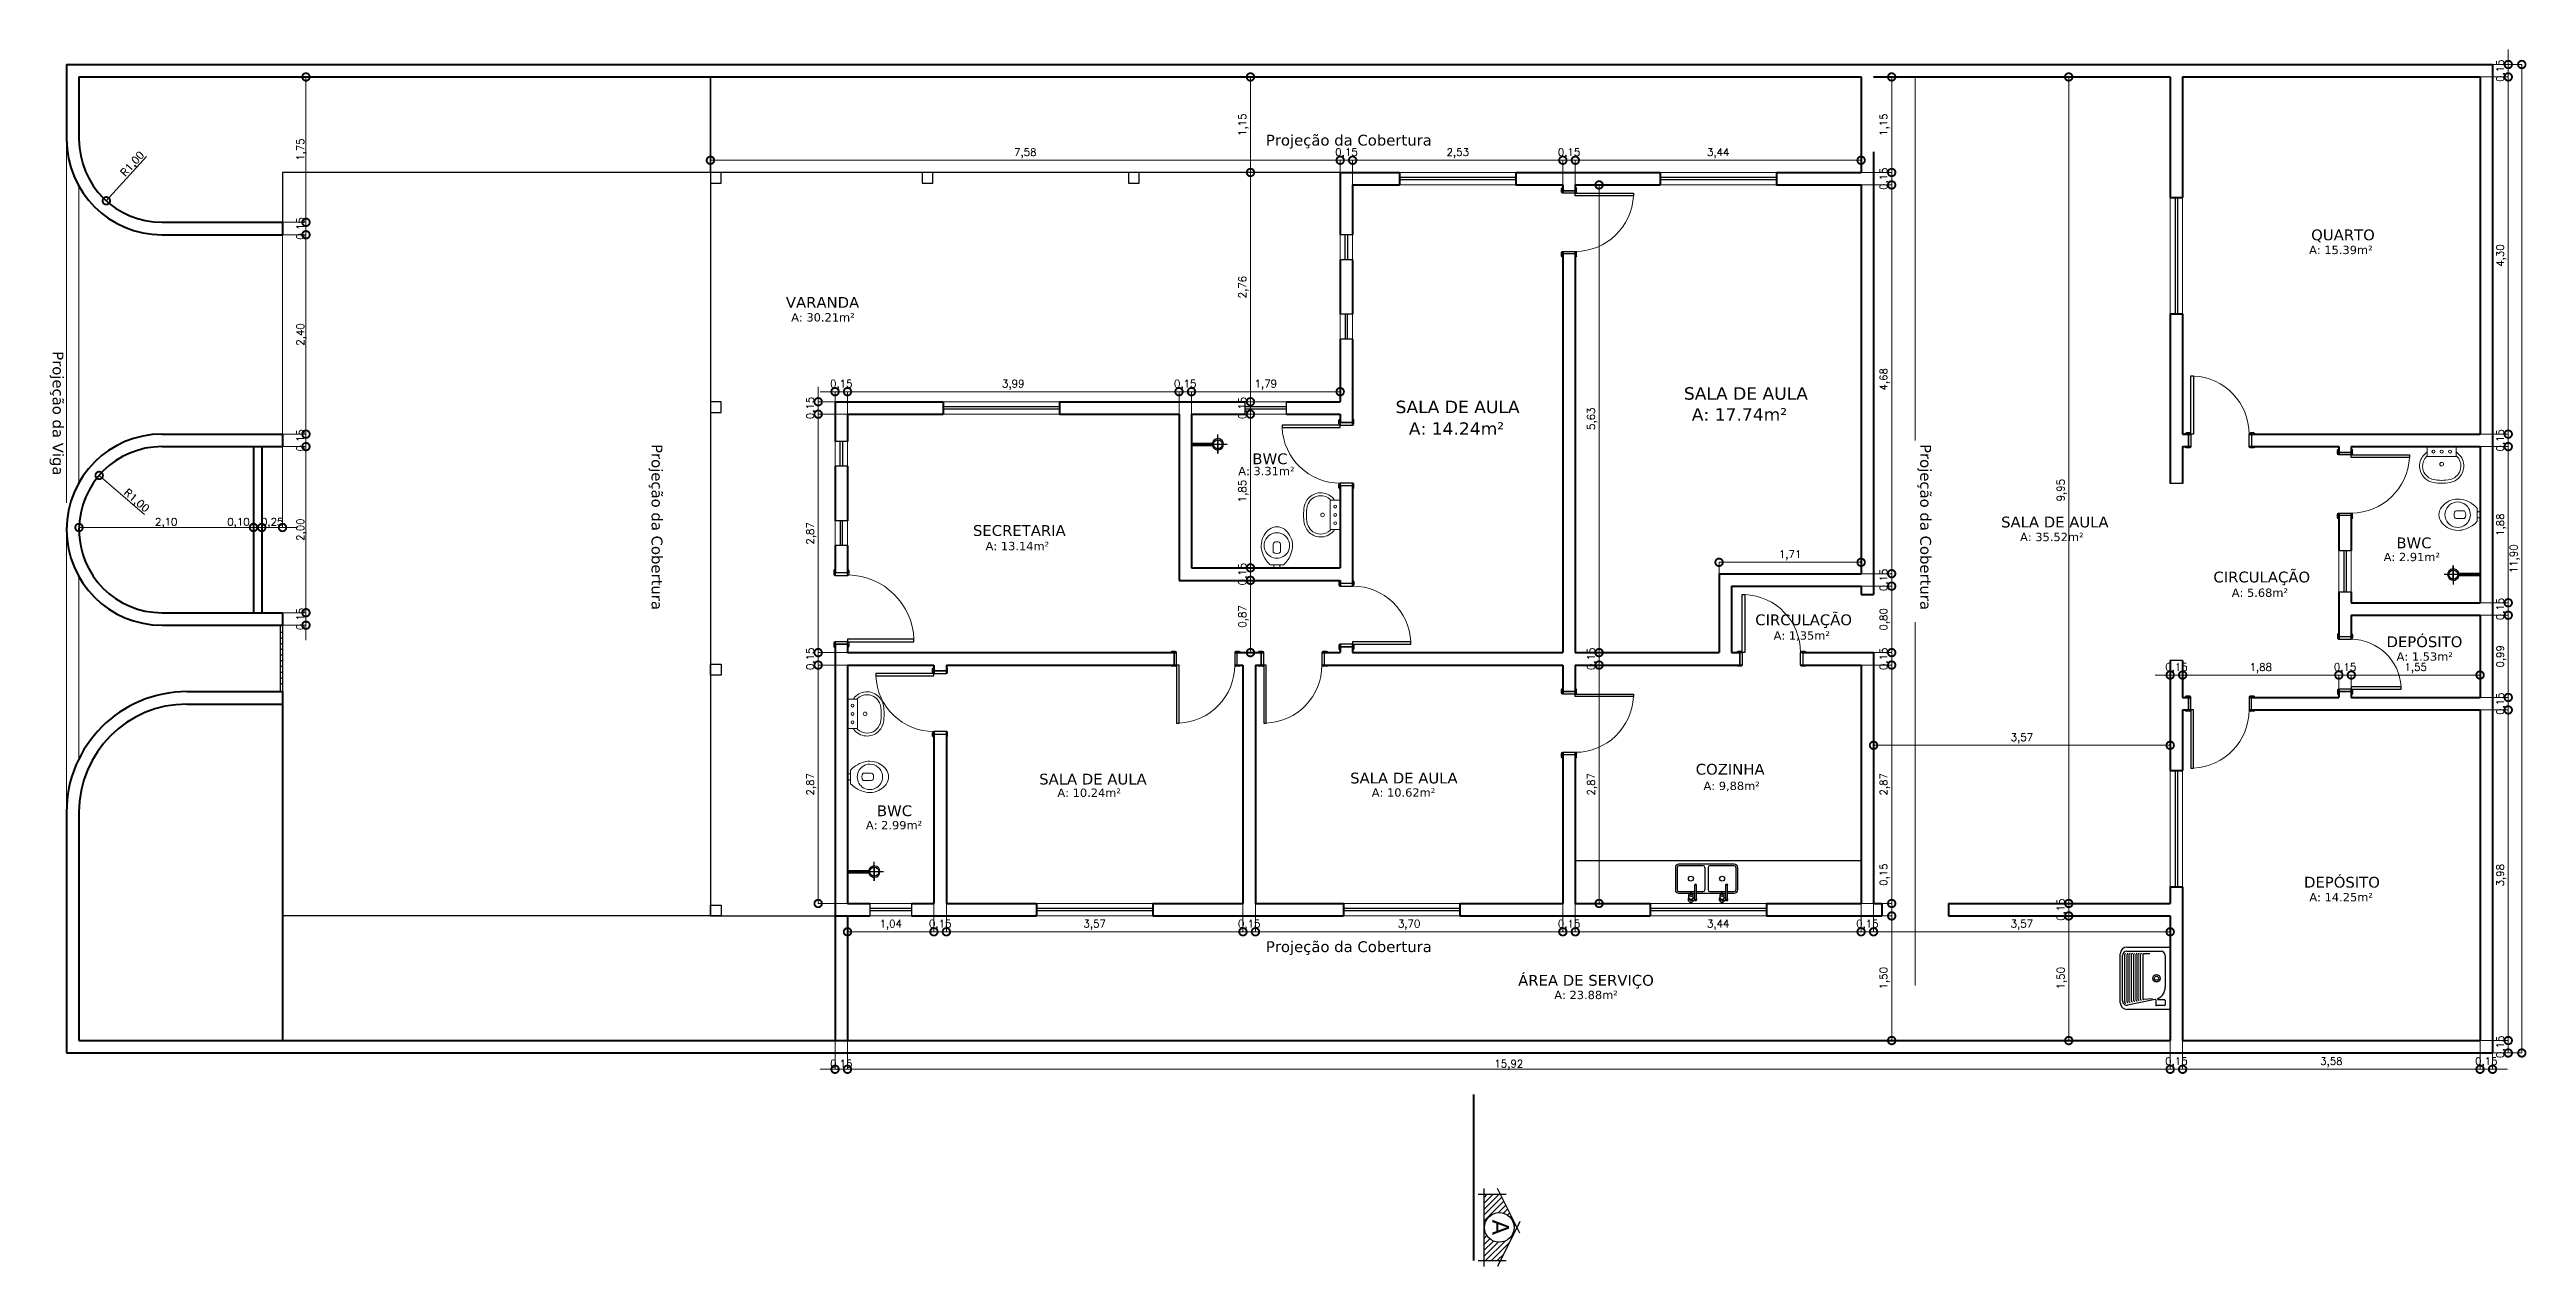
# Model space of a CAD drawing. Header units: millimetres. Extents: x 43 to 162, y -12 to 70.
# Drawn here: x 75.8 to 105.61, y 55.13 to 69.78 of the extents above; entities that cross this region are included whole.
import ezdxf

# ---------------------------------------------------------------- set-up
doc = ezdxf.new("R2010")
doc.units = ezdxf.units.MM
doc.header["$LTSCALE"] = 35
doc.header["$MEASUREMENT"] = 0
doc.header["$PDMODE"] = 35
doc.linetypes.add('HIDDEN2', pattern=[0.1875, 0.125, -0.0625])
for name, color, linetype, lineweight in [('ALVENARIA', 7, 'Continuous', 50), ('cotas', 1, 'Continuous', 9), ('ESQ. FINA', 11, 'Continuous', 15), ('ESQ. GROSSA', 152, 'Continuous', 30), ('LAYOUT', 8, 'Continuous', 15), ('LINHA DE CORTE 01', 3, 'Continuous', 50), ('PROJEÇÃO', 165, 'HIDDEN2', 18)]:
    doc.layers.add(name, color=color, linetype=linetype, lineweight=lineweight)
for name, color, linetype in [('DESNÍVEL', 251, 'Continuous'), ('detalhes', 41, 'Continuous'), ('IND. CORTE', 2, 'Continuous'), ('TEXTO', 172, 'Continuous')]:
    doc.layers.add(name, color=color, linetype=linetype)
doc.styles.add('COTAS', font='romans.shx')
doc.styles.add('TEXTO ARQ', font='verdana.ttf')
doc.dimstyles.new('1 50', dxfattribs={"dimtxt": 0.09, "dimasz": 0.18, "dimexe": 0.0005, "dimexo": 0.001, "dimgap": 0.0006, "dimtad": 1, "dimzin": 0, "dimtxsty": 'COTAS', "dimblk": 'DOTSMALL', "dimcen": 0.003, "dimdle": 0.0003, "dimclrd": 256, "dimclre": 256, "dimclrt": 256, "dimazin": 0, "dimtfac": 1, "dimtix": 1, "dimtmove": 0, "dimatfit": 3, "dimldrblk": 'DOTSMALL', "dimfxl": 1, "dimtolj": 1, "dimtzin": 0, "dimlwd": -1, "dimlwe": -1, "dimarcsym": 0})

msp = doc.modelspace()

# ---------------------------------------------------------------- texts
at = {"layer": 'PROJEÇÃO', "style": 'TEXTO ARQ'}
for p in [(90.441, 68.623), (90.441, 58.914)]:
    msp.add_text('Projeção da Cobertura', height=0.13, dxfattribs=at).set_placement(p)
for s, p in [('Projeção da Viga', (75.838, 66.147)), ('Projeção da Cobertura', (83.047, 65.029)), ('Projeção da Cobertura', (98.317, 65.029))]:
    msp.add_text(s, height=0.13, rotation=270, dxfattribs=at).set_placement(p)
at = {"layer": 'TEXTO', "style": 'TEXTO ARQ'}
for s, height, p in [('A: 15.39m²', 0.1, (102.997, 67.317)), ('QUARTO', 0.13, (103.022, 67.483)), ('VARANDA', 0.13, (84.663, 66.67)), ('A: 30.21m²', 0.1, (84.727, 66.505)), ('SALA DE AULA', 0.15, (95.472, 65.564)), ('SALA DE AULA', 0.15, (92.002, 65.402)), ('A: 14.24m²', 0.15, (92.161, 65.141)), ('A: 17.74m²', 0.15, (95.567, 65.311)), ('A: 3.31m²', 0.1, (90.108, 64.655)), ('BWC', 0.13, (90.278, 64.787)), ('SALA DE AULA', 0.13, (99.29, 64.026)), ('SECRETARIA', 0.13, (86.915, 63.924)), ('A: 13.14m²', 0.1, (87.067, 63.752)), ('A: 35.52m²', 0.1, (99.518, 63.861)), ('BWC', 0.13, (104.048, 63.775)), ('CIRCULAÇÃO', 0.13, (101.845, 63.364)), ('A: 2.91m²', 0.1, (103.895, 63.62)), ('A: 5.68m²', 0.1, (102.066, 63.19)), ('CIRCULAÇÃO', 0.13, (96.331, 62.849)), ('A: 1,35m²', 0.1, (96.552, 62.675)), ('DEPÓSITO', 0.13, (103.929, 62.585)), ('A: 1.53m²', 0.1, (104.05, 62.422)), ('COZINHA', 0.13, (95.614, 61.05)), ('SALA DE AULA', 0.13, (87.712, 60.931)), ('A: 10.24m²', 0.1, (87.931, 60.782)), ('SALA DE AULA', 0.13, (91.455, 60.944)), ('A: 10.62m²', 0.1, (91.715, 60.785)), ('A: 9,88m²', 0.1, (95.708, 60.865)), ('BWC', 0.13, (85.759, 60.55)), ('A: 2.99m²', 0.1, (85.626, 60.392)), ('DEPÓSITO', 0.13, (102.936, 59.69)), ('A: 14.25m²', 0.1, (103, 59.525)), ('ÁREA DE SERVIÇO', 0.13, (93.477, 58.509)), ('A: 23.88m²', 0.1, (93.912, 58.348))]:
    msp.add_text(s, height=height, dxfattribs=at).set_placement(p)
msp.add_text('A', height=0.2, rotation=270, dxfattribs=at).set_placement((93.165, 55.694))

# ---------------------------------------------------------------- blocks, each defined once
blk = doc.blocks.new('_DotSmall')
at = {"color": 0, "const_width": 0.5}
blk.add_lwpolyline([(-0.0625, 0, 1), (0.0625, 0, 1)], format="xyb", close=True, dxfattribs=at)
blk = doc.blocks.new('*D203')
at = {"layer": 'cotas'}
blk.add_line((76.944, 64.181), (76.398, 64.652), dxfattribs=at)
at = {"layer": 'Defpoints', "color": 0}
for p in [(76.398, 64.652), (77.155, 63.999)]:
    blk.add_point(p, dxfattribs=at)
at = {"layer": 'cotas', "xscale": 0.18, "yscale": 0.18, "zscale": 0.18, "rotation": 139.2375765266339}
blk.add_blockref('_DotSmall', (76.398, 64.652), dxfattribs=at)
at = {"layer": 'cotas', "insert": (76.842, 64.34), "char_height": 0.09, "attachment_point": 5, "rotation": 319.2376, "style": 'COTAS'}
blk.add_mtext('\\A1;R1,00', dxfattribs=at)
blk = doc.blocks.new('*D202')
at = {"layer": 'cotas'}
blk.add_line((76.968, 68.493), (76.484, 67.958), dxfattribs=at)
at = {"layer": 'Defpoints', "color": 0}
for p in [(77.155, 68.699), (76.484, 67.958)]:
    blk.add_point(p, dxfattribs=at)
at = {"layer": 'cotas', "xscale": 0.18, "yscale": 0.18, "zscale": 0.18, "rotation": 227.8216680537003}
blk.add_blockref('_DotSmall', (76.484, 67.958), dxfattribs=at)
at = {"layer": 'cotas', "insert": (76.806, 68.395), "char_height": 0.09, "attachment_point": 5, "rotation": 47.8217, "style": 'COTAS'}
blk.add_mtext('\\A1;R1,00', dxfattribs=at)
blk = doc.blocks.new('*D201')
at = {"layer": 'cotas'}
for p, q in [((78.605, 64.998), (78.605, 64.024)), ((78.355, 64.025), (78.175, 64.025)), ((78.355, 64.026), (78.355, 64.025)), ((78.355, 64.025), (78.605, 64.025)), ((78.605, 64.025), (78.785, 64.025))]:
    blk.add_line(p, q, dxfattribs=at)
at = {"layer": 'Defpoints', "color": 0}
for p in [(78.605, 64.999), (78.355, 64.025), (78.605, 64.025)]:
    blk.add_point(p, dxfattribs=at)
at = {"layer": 'cotas', "xscale": 0.18, "yscale": 0.18, "zscale": 0.18}
blk.add_blockref('_DotSmall', (78.355, 64.025), dxfattribs=at)
at = {"layer": 'cotas', "xscale": 0.18, "yscale": 0.18, "zscale": 0.18, "rotation": 180}
blk.add_blockref('_DotSmall', (78.605, 64.025), dxfattribs=at)
at = {"layer": 'cotas', "insert": (78.48, 64.079), "char_height": 0.09, "attachment_point": 5, "style": 'COTAS'}
blk.add_mtext('\\A1;0,25', dxfattribs=at)
blk = doc.blocks.new('*D200')
at = {"layer": 'cotas'}
for p, q in [((78.255, 64), (78.255, 64.025)), ((78.255, 64.025), (78.355, 64.025)), ((78.355, 64.026), (78.355, 64.025))]:
    blk.add_line(p, q, dxfattribs=at)
at = {"layer": 'Defpoints', "color": 0}
for p in [(78.255, 63.999), (78.355, 64.025), (78.355, 64.025)]:
    blk.add_point(p, dxfattribs=at)
at = {"layer": 'cotas', "xscale": 0.18, "yscale": 0.18, "zscale": 0.18, "rotation": 180}
blk.add_blockref('_DotSmall', (78.255, 64.025), dxfattribs=at)
at = {"layer": 'cotas', "xscale": 0.18, "yscale": 0.18, "zscale": 0.18}
blk.add_blockref('_DotSmall', (78.355, 64.025), dxfattribs=at)
at = {"layer": 'cotas', "insert": (78.075, 64.079), "char_height": 0.09, "attachment_point": 5, "style": 'COTAS'}
blk.add_mtext('\\A1;0,10', dxfattribs=at)
blk = doc.blocks.new('*D199')
at = {"layer": 'cotas'}
for p, q in [((76.155, 64), (76.155, 64.025)), ((76.155, 64.025), (78.255, 64.025)), ((78.255, 64), (78.255, 64.025))]:
    blk.add_line(p, q, dxfattribs=at)
at = {"layer": 'Defpoints', "color": 0}
for p in [(76.155, 63.999), (78.255, 64.025), (78.255, 63.999)]:
    blk.add_point(p, dxfattribs=at)
at = {"layer": 'cotas', "xscale": 0.18, "yscale": 0.18, "zscale": 0.18, "rotation": 180}
blk.add_blockref('_DotSmall', (76.155, 64.025), dxfattribs=at)
at = {"layer": 'cotas', "xscale": 0.18, "yscale": 0.18, "zscale": 0.18}
blk.add_blockref('_DotSmall', (78.255, 64.025), dxfattribs=at)
at = {"layer": 'cotas', "insert": (77.205, 64.079), "char_height": 0.09, "attachment_point": 5, "style": 'COTAS'}
blk.add_mtext('\\A1;2,10', dxfattribs=at)
blk = doc.blocks.new('*D198')
at = {"layer": 'cotas'}
for p, q in [((85.255, 57.848), (85.255, 57.502)), ((85.405, 57.848), (85.405, 57.502)), ((85.255, 57.503), (85.075, 57.503)), ((85.405, 57.503), (85.255, 57.503)), ((85.405, 57.503), (85.585, 57.503))]:
    blk.add_line(p, q, dxfattribs=at)
at = {"layer": 'Defpoints', "color": 0}
for p in [(85.255, 57.849), (85.405, 57.849), (85.255, 57.503)]:
    blk.add_point(p, dxfattribs=at)
at = {"layer": 'cotas', "xscale": 0.18, "yscale": 0.18, "zscale": 0.18}
blk.add_blockref('_DotSmall', (85.255, 57.503), dxfattribs=at)
at = {"layer": 'cotas', "xscale": 0.18, "yscale": 0.18, "zscale": 0.18, "rotation": 180}
blk.add_blockref('_DotSmall', (85.405, 57.503), dxfattribs=at)
at = {"layer": 'cotas', "insert": (85.33, 57.557), "char_height": 0.09, "attachment_point": 5, "style": 'COTAS'}
blk.add_mtext('\\A1;0,15', dxfattribs=at)
blk = doc.blocks.new('*D197')
at = {"layer": 'cotas'}
for p, q in [((85.405, 57.848), (85.405, 57.502)), ((101.325, 57.848), (101.325, 57.502)), ((101.325, 57.503), (85.405, 57.503))]:
    blk.add_line(p, q, dxfattribs=at)
at = {"layer": 'Defpoints', "color": 0}
for p in [(85.405, 57.849), (101.325, 57.849), (85.405, 57.503)]:
    blk.add_point(p, dxfattribs=at)
at = {"layer": 'cotas', "xscale": 0.18, "yscale": 0.18, "zscale": 0.18, "rotation": 180}
blk.add_blockref('_DotSmall', (85.405, 57.503), dxfattribs=at)
at = {"layer": 'cotas', "xscale": 0.18, "yscale": 0.18, "zscale": 0.18}
blk.add_blockref('_DotSmall', (101.325, 57.503), dxfattribs=at)
at = {"layer": 'cotas', "insert": (93.365, 57.557), "char_height": 0.09, "attachment_point": 5, "style": 'COTAS'}
blk.add_mtext('\\A1;15,92', dxfattribs=at)
blk = doc.blocks.new('*D196')
at = {"layer": 'cotas'}
for p, q in [((78.791, 69.449), (78.888, 69.449)), ((78.887, 67.699), (78.887, 69.449)), ((78.606, 67.699), (78.888, 67.699))]:
    blk.add_line(p, q, dxfattribs=at)
at = {"layer": 'Defpoints', "color": 0}
for p in [(78.79, 69.449), (78.887, 69.449), (78.605, 67.699)]:
    blk.add_point(p, dxfattribs=at)
at = {"layer": 'cotas', "xscale": 0.18, "yscale": 0.18, "zscale": 0.18}
for p, rotation in [((78.887, 69.449), 90), ((78.887, 67.699), 270)]:
    blk.add_blockref('_DotSmall', p, dxfattribs=dict(at, rotation=rotation))
at = {"layer": 'cotas', "insert": (78.833, 68.574), "char_height": 0.09, "attachment_point": 5, "rotation": 90, "style": 'COTAS'}
blk.add_mtext('\\A1;1,75', dxfattribs=at)
blk = doc.blocks.new('*D195')
at = {"layer": 'cotas'}
for p, q in [((78.606, 67.699), (78.888, 67.699)), ((78.887, 67.699), (78.887, 67.879)), ((78.887, 67.549), (78.887, 67.699)), ((78.606, 67.549), (78.888, 67.549)), ((78.887, 67.549), (78.887, 67.369))]:
    blk.add_line(p, q, dxfattribs=at)
at = {"layer": 'Defpoints', "color": 0}
for p in [(78.605, 67.699), (78.887, 67.699), (78.605, 67.549)]:
    blk.add_point(p, dxfattribs=at)
at = {"layer": 'cotas', "xscale": 0.18, "yscale": 0.18, "zscale": 0.18}
for p, rotation in [((78.887, 67.699), 270), ((78.887, 67.549), 90)]:
    blk.add_blockref('_DotSmall', p, dxfattribs=dict(at, rotation=rotation))
at = {"layer": 'cotas', "insert": (78.833, 67.624), "char_height": 0.09, "attachment_point": 5, "rotation": 90, "style": 'COTAS'}
blk.add_mtext('\\A1;0,15', dxfattribs=at)
blk = doc.blocks.new('*D194')
at = {"layer": 'cotas'}
for p, q in [((78.606, 67.549), (78.888, 67.549)), ((78.887, 65.149), (78.887, 67.549)), ((78.606, 65.149), (78.888, 65.149))]:
    blk.add_line(p, q, dxfattribs=at)
at = {"layer": 'Defpoints', "color": 0}
for p in [(78.605, 67.549), (78.887, 67.549), (78.605, 65.149)]:
    blk.add_point(p, dxfattribs=at)
at = {"layer": 'cotas', "xscale": 0.18, "yscale": 0.18, "zscale": 0.18}
for p, rotation in [((78.887, 67.549), 90), ((78.887, 65.149), 270)]:
    blk.add_blockref('_DotSmall', p, dxfattribs=dict(at, rotation=rotation))
at = {"layer": 'cotas', "insert": (78.833, 66.349), "char_height": 0.09, "attachment_point": 5, "rotation": 90, "style": 'COTAS'}
blk.add_mtext('\\A1;2,40', dxfattribs=at)
blk = doc.blocks.new('*D193')
at = {"layer": 'cotas'}
for p, q in [((78.887, 65.149), (78.887, 65.329)), ((78.606, 65.149), (78.888, 65.149)), ((78.606, 64.999), (78.888, 64.999)), ((78.887, 64.999), (78.887, 65.149)), ((78.887, 64.999), (78.887, 64.819))]:
    blk.add_line(p, q, dxfattribs=at)
at = {"layer": 'Defpoints', "color": 0}
for p in [(78.605, 65.149), (78.605, 64.999), (78.887, 65.149)]:
    blk.add_point(p, dxfattribs=at)
at = {"layer": 'cotas', "xscale": 0.18, "yscale": 0.18, "zscale": 0.18}
for p, rotation in [((78.887, 65.149), 270), ((78.887, 64.999), 90)]:
    blk.add_blockref('_DotSmall', p, dxfattribs=dict(at, rotation=rotation))
at = {"layer": 'cotas', "insert": (78.833, 65.074), "char_height": 0.09, "attachment_point": 5, "rotation": 90, "style": 'COTAS'}
blk.add_mtext('\\A1;0,15', dxfattribs=at)
blk = doc.blocks.new('*D192')
at = {"layer": 'cotas'}
for p, q in [((78.606, 64.999), (78.888, 64.999)), ((78.887, 62.999), (78.887, 64.999)), ((78.606, 62.999), (78.888, 62.999))]:
    blk.add_line(p, q, dxfattribs=at)
at = {"layer": 'Defpoints', "color": 0}
for p in [(78.605, 64.999), (78.887, 64.999), (78.605, 62.999)]:
    blk.add_point(p, dxfattribs=at)
at = {"layer": 'cotas', "xscale": 0.18, "yscale": 0.18, "zscale": 0.18}
for p, rotation in [((78.887, 64.999), 90), ((78.887, 62.999), 270)]:
    blk.add_blockref('_DotSmall', p, dxfattribs=dict(at, rotation=rotation))
at = {"layer": 'cotas', "insert": (78.833, 63.999), "char_height": 0.09, "attachment_point": 5, "rotation": 90, "style": 'COTAS'}
blk.add_mtext('\\A1;2,00', dxfattribs=at)
blk = doc.blocks.new('*D191')
at = {"layer": 'cotas'}
for p, q in [((78.606, 62.999), (78.888, 62.999)), ((78.887, 62.999), (78.887, 63.179)), ((78.887, 62.849), (78.887, 62.999)), ((78.606, 62.849), (78.888, 62.849)), ((78.887, 62.849), (78.887, 62.669))]:
    blk.add_line(p, q, dxfattribs=at)
at = {"layer": 'Defpoints', "color": 0}
for p in [(78.605, 62.999), (78.887, 62.999), (78.605, 62.849)]:
    blk.add_point(p, dxfattribs=at)
at = {"layer": 'cotas', "xscale": 0.18, "yscale": 0.18, "zscale": 0.18}
for p, rotation in [((78.887, 62.999), 270), ((78.887, 62.849), 90)]:
    blk.add_blockref('_DotSmall', p, dxfattribs=dict(at, rotation=rotation))
at = {"layer": 'cotas', "insert": (78.833, 62.924), "char_height": 0.09, "attachment_point": 5, "rotation": 90, "style": 'COTAS'}
blk.add_mtext('\\A1;0,15', dxfattribs=at)
blk = doc.blocks.new('LAVATÓRIO')
at = {"layer": 'LAYOUT', "color": 0, "linetype": 'ByBlock'}
blk.add_lwpolyline([(0, -0.442, 0.04132), (0.1, -0.432, 0.145409), (0.2, -0.383, 0.199774), (0.266, -0.242, 0.221727), (0.2, -0.086, 0.030322), (0.181, -0.071, -0.26912), (0.176, -0.062), (0.176, -0.006, 0.421633), (0.17, 0), (0, 0), (-0.17, 0, 0.421633), (-0.176, -0.006), (-0.176, -0.062, -0.26912), (-0.181, -0.071, 0.030322), (-0.2, -0.086, 0.221727), (-0.266, -0.242, 0.199774), (-0.2, -0.383, 0.145409), (-0.1, -0.432, 0.04132)], format="xyb", close=True, dxfattribs=at)
at = {"layer": 'LAYOUT'}
for points in [[(-0.001, -0.407, 0.044854), (0.102, -0.396, 0.050905), (0.133, -0.386, 0.282775), (0.231, -0.241, 0.207155), (0.183, -0.118, 0.051416), (0.182, -0.117, 0.326244), (0.174, -0.118, -0.201129), (0.17, -0.121), (0, -0.121), (-0.17, -0.121, -0.201129), (-0.174, -0.118, 0.326244), (-0.182, -0.117, 0.051416), (-0.183, -0.118, 0.207155), (-0.231, -0.241, 0.282775), (-0.133, -0.386, 0.050905), (-0.102, -0.396, 0.044854), (0.001, -0.407)], [(-0.176, -0.062), (-0.176, -0.114, 0.201129), (-0.174, -0.118)], [(0.176, -0.062), (0.176, -0.114, -0.201129), (0.174, -0.118)]]:
    blk.add_lwpolyline(points, format="xyb", dxfattribs=at)
for centre, radius in [((-0.1, -0.06), 0.0175), ((0, -0.212), 0.0225), ((0, -0.06), 0.0175), ((0.1, -0.06), 0.0175)]:
    blk.add_circle(centre, radius, dxfattribs=at)
blk = doc.blocks.new('BACIA SANITÁRIA')
at = {"layer": 'LAYOUT'}
blk.add_line((0.044, -0.035), (-0.044, -0.035), dxfattribs=at)
at = {"layer": 'LAYOUT', "color": 0, "linetype": 'ByBlock'}
blk.add_lwpolyline([(-0.044, -0.035), (-0.069, -0.035), (-0.074, -0.035, 0.207706), (-0.082, -0.038, 0.059368), (-0.132, -0.095, 0.082654), (-0.178, -0.195, 0.104255), (-0.187, -0.295, 0.107708), (-0.153, -0.395, 0.088187), (-0.09, -0.465, 0.163426), (0, -0.495, 0.163426), (0.09, -0.465, 0.088187), (0.153, -0.395, 0.107708), (0.187, -0.295, 0.104255), (0.178, -0.195, 0.082654), (0.132, -0.095, 0.059368), (0.082, -0.038, 0.207706), (0.074, -0.035), (0.069, -0.035), (0.044, -0.035, -0.380199), (0.036, -0.027), (0.036, -0.016, -0.087349), (0.037, -0.012, 0.172037), (0.037, -0.003, 0.102747), (0.036, -0.001, 0.167994), (0.032, 0), (0, 0), (-0.032, 0, 0.167994), (-0.036, -0.001, 0.102747), (-0.037, -0.003, 0.172037), (-0.037, -0.012, -0.087349), (-0.036, -0.016), (-0.036, -0.027, -0.380199)], format="xyb", close=True, dxfattribs=at)
at = {"layer": 'LAYOUT'}
for points in [[(0, -0.117, -0.268395), (0.134, -0.195, -0.179674), (0.151, -0.295, -0.170707), (0.1, -0.386, -0.179561), (0, -0.423, -0.179561), (-0.1, -0.386, -0.170707), (-0.151, -0.295, -0.179674), (-0.134, -0.195, -0.268395)], [(-0.03, -0.308, 0.183333), (0.03, -0.308, 0.302776), (0.045, -0.285), (0.045, -0.189, 0.370787), (-0.045, -0.189), (-0.045, -0.285, 0.302776)]]:
    blk.add_lwpolyline(points, format="xyb", close=True, dxfattribs=at)
blk = doc.blocks.new('PORTA 70')
at = {"layer": 'ESQ. FINA'}
blk.add_arc((-0.03, 0.15), 0.7, 92.4563, 180, dxfattribs=at)
at = {"layer": 'ESQ. GROSSA'}
for p, q in [((-0.03, 0.85), (-0.06, 0.85)), ((-0.06, 0.85), (-0.06, 0.15)), ((-0.03, 0.15), (-0.03, 0.85)), ((-0.8, 0.15), (-0.8, 0.15)), ((-0.8, 0.15), (-0.8, 0.15)), ((-0.73, 0.15), (-0.8, 0.15)), ((-0.8, 0, 0), (-0.8, 0, 0)), ((-0.8, 0, 0), (-0.8, 0, 0)), ((-0.73, 0, 0), (-0.8, 0, 0)), ((-0.785, 0.165), (-0.745, 0.165)), ((-0.73, 0.15), (-0.76, 0.15)), ((-0.76, 0.15), (-0.76, 0)), ((-0.76, 0), (-0.73, 0)), ((-0.73, 0.15), (-0.73, 0.15)), ((-0.73, 0), (-0.73, 0.15)), ((-0.73, 0, 0), (-0.73, 0, 0)), ((-0.06, 0.15), (-0.03, 0.15)), ((0.04, 0.15), (-0.03, 0.15)), ((0, 0.15), (-0.03, 0.15)), ((-0.03, 0.15), (-0.03, 0.15)), ((-0.03, 0.15), (-0.03, 0)), ((0.04, 0, 0), (-0.03, 0, 0)), ((-0.03, 0, 0), (-0.03, 0, 0)), ((-0.03, 0), (0, 0)), ((-0.015, 0.165), (0.025, 0.165)), ((0, 0), (0, 0.15)), ((0.04, 0.15), (0.04, 0.15)), ((0.04, 0, 0), (0.04, 0, 0)), ((-0.785, -0.015, 0), (-0.745, -0.015, 0)), ((-0.015, -0.015, 0), (0.025, -0.015, 0))]:
    blk.add_line(p, q, dxfattribs=at)
for points in [[(-0.76, 0.15), (-0.76, 0)], [(0, 0.15), (0, 0)]]:
    blk.add_lwpolyline(points, dxfattribs=at)
for centre, start, end in [((-0.785, 0.15), 90, 180), ((-0.785, 0, 0), 180, 270), ((-0.745, 0.15), 0, 90), ((-0.745, 0, 0), 270, 0), ((-0.015, 0.15), 90, 180), ((-0.015, 0, 0), 180, 270), ((0.025, 0.15), 0, 90), ((0.025, 0, 0), 270, 0)]:
    blk.add_arc(centre, 0.015, start, end, dxfattribs=at)
blk = doc.blocks.new('PORTA 60')
at = {"layer": 'ESQ. FINA'}
blk.add_arc((-0.025, -0.005), 0.605, 93.3183, 179.558, dxfattribs=at)
at = {"layer": 'ESQ. GROSSA'}
for p, q in [((-0.06, 0.6), (-0.06, 0)), ((-0.03, 0.6), (-0.06, 0.6)), ((-0.03, 0), (-0.03, 0.6)), ((-0.63, 0), (-0.7, 0)), ((-0.7, 0), (-0.7, 0)), ((-0.7, 0), (-0.7, 0)), ((-0.685, 0.015), (-0.645, 0.015)), ((-0.66, 0), (-0.66, -0.15)), ((-0.63, 0), (-0.66, 0)), ((-0.63, -0.15), (-0.63, 0)), ((-0.63, 0), (-0.63, 0)), ((-0.06, 0), (-0.03, 0)), ((-0.03, 0), (-0.03, -0.15)), ((-0.03, 0), (-0.03, 0)), ((0, 0), (-0.03, 0)), ((0.04, 0), (-0.03, 0)), ((-0.015, 0.015), (0.025, 0.015)), ((0, -0.15), (0, 0)), ((0.04, 0), (0.04, 0)), ((-0.63, -0.15, 0), (-0.7, -0.15, 0)), ((-0.7, -0.15, 0), (-0.7, -0.15, 0)), ((-0.7, -0.15, 0), (-0.7, -0.15, 0)), ((-0.685, -0.165, 0), (-0.645, -0.165, 0)), ((-0.66, -0.15), (-0.63, -0.15)), ((-0.63, -0.15, 0), (-0.63, -0.15, 0)), ((-0.03, -0.15), (0, -0.15)), ((-0.03, -0.15, 0), (-0.03, -0.15, 0)), ((0.04, -0.15, 0), (-0.03, -0.15, 0)), ((-0.015, -0.165, 0), (0.025, -0.165, 0)), ((0.04, -0.15, 0), (0.04, -0.15, 0))]:
    blk.add_line(p, q, dxfattribs=at)
for points in [[(-0.66, 0), (-0.66, -0.15)], [(0, 0), (0, -0.15)]]:
    blk.add_lwpolyline(points, dxfattribs=at)
for centre, start, end in [((-0.685, 0), 90, 180), ((-0.645, 0), 0, 90), ((-0.015, 0), 90, 180), ((0.025, 0), 0, 90), ((-0.685, -0.15, 0), 180, 270), ((-0.645, -0.15, 0), 270, 0), ((-0.015, -0.15, 0), 180, 270), ((0.025, -0.15, 0), 270, 0)]:
    blk.add_arc(centre, 0.015, start, end, dxfattribs=at)
blk = doc.blocks.new('PORTA 80')
at = {"layer": 'ESQ. FINA'}
blk.add_arc((0.143, 0.027), 0.808, 2.3517, 88.7474, dxfattribs=at)
at = {"layer": 'ESQ. GROSSA'}
for p, q in [((0, 0.9, 0), (0, 0.9, 0)), ((0, 0.83, 0), (0, 0.9, 0)), ((0, 0.9, 0), (0, 0.9, 0)), ((0.15, 0.9), (0.15, 0.9)), ((0.15, 0.83), (0.15, 0.9)), ((0.15, 0.9), (0.15, 0.9)), ((-0.015, 0.885, 0), (-0.015, 0.845, 0)), ((0, 0.86), (0, 0.83)), ((0.15, 0.86), (0, 0.86)), ((0, 0.83, 0), (0, 0.83, 0)), ((0, 0.83), (0.15, 0.83)), ((0.15, 0.83), (0.15, 0.86)), ((0.15, 0.83), (0.15, 0.83)), ((0.165, 0.885), (0.165, 0.845)), ((-0.015, 0.015, 0), (-0.015, -0.025, 0)), ((0, 0.03, 0), (0, 0.03, 0)), ((0, -0.04, 0), (0, 0.03, 0)), ((0, 0.03), (0, 0)), ((0.15, 0.03), (0, 0.03)), ((0, 0), (0.15, 0)), ((0.15, 0.06), (0.15, 0.03)), ((0.95, 0.06), (0.15, 0.06)), ((0.15, 0), (0.15, 0.03)), ((0.15, 0.03), (0.15, 0.03)), ((0.15, -0.04), (0.15, 0.03)), ((0.15, 0.03), (0.95, 0.03)), ((0.165, 0.015), (0.165, -0.025)), ((0.95, 0.03), (0.95, 0.06)), ((0, -0.04, 0), (0, -0.04, 0)), ((0.15, -0.04), (0.15, -0.04))]:
    blk.add_line(p, q, dxfattribs=at)
for points in [[(0.15, 0.86), (0, 0.86)], [(0.15, 0), (0, 0)]]:
    blk.add_lwpolyline(points, dxfattribs=at)
for centre, start, end in [((0, 0.885, 0), 90, 180), ((0.15, 0.885), 0, 90), ((0, 0.845, 0), 180, 270), ((0.15, 0.845), 270, 0), ((0, 0.015, 0), 90, 180), ((0.15, 0.015), 0, 90), ((0, -0.025, 0), 180, 270), ((0.15, -0.025), 270, 0)]:
    blk.add_arc(centre, 0.015, start, end, dxfattribs=at)
blk = doc.blocks.new('INDICAÇÃO DE CORTE')
at = {"layer": 'IND. CORTE', "lineweight": 13}
h = blk.add_hatch(dxfattribs=at)
h.set_pattern_fill('ANSI31', color=1, scale=0.4, style=0)
h.set_pattern_definition([(45, (-1.930136, -23.513026), (-0.03535534, 0.03535534), [])])
h.paths.add_polyline_path([(-0.12, 0), (-0.32, 0), (-0.52, -0.4), (-0.32, -0.8), (-0.12, -0.8)])
h.paths.add_polyline_path([(-0.484, -0.4, -1), (-0.128, -0.4, -1)], flags=16)
at = {"layer": 'IND. CORTE', "ltscale": 0.5}
for points in [[(-0.555, -0.47), (-0.285, 0.07)], [(-0.05, 0), (-0.39, 0)], [(-0.12, -0.87), (-0.12, 0.07)], [(-0.555, -0.33), (-0.285, -0.87)], [(-0.05, -0.8), (-0.39, -0.8)]]:
    blk.add_lwpolyline(points, dxfattribs=at)
at = {"layer": 'IND. CORTE'}
blk.add_circle((-0.306, -0.4), 0.178, dxfattribs=at)
at = {"layer": 'LINHA DE CORTE 01'}
blk.add_line((0, 0), (0, -2), dxfattribs=at)
blk = doc.blocks.new('*D190')
at = {"layer": 'cotas'}
for p, q in [((105.394, 69.599), (105.394, 69.779)), ((105.206, 69.599), (105.395, 69.599)), ((105.394, 69.599), (105.394, 69.449)), ((105.056, 69.449), (105.395, 69.449)), ((105.394, 69.449), (105.394, 69.269))]:
    blk.add_line(p, q, dxfattribs=at)
at = {"layer": 'Defpoints', "color": 0}
for p in [(105.205, 69.599), (105.055, 69.449), (105.394, 69.449)]:
    blk.add_point(p, dxfattribs=at)
at = {"layer": 'cotas', "xscale": 0.18, "yscale": 0.18, "zscale": 0.18}
for p, rotation in [((105.394, 69.599), 270), ((105.394, 69.449), 90)]:
    blk.add_blockref('_DotSmall', p, dxfattribs=dict(at, rotation=rotation))
at = {"layer": 'cotas', "insert": (105.311, 69.524), "char_height": 0.09, "attachment_point": 5, "rotation": 90, "style": 'COTAS'}
blk.add_mtext('\\A1;0,15', dxfattribs=at)
blk = doc.blocks.new('*D189')
at = {"layer": 'cotas'}
for p, q in [((105.056, 69.449), (105.395, 69.449)), ((105.394, 69.449), (105.394, 65.149)), ((105.056, 65.149), (105.395, 65.149))]:
    blk.add_line(p, q, dxfattribs=at)
at = {"layer": 'Defpoints', "color": 0}
for p in [(105.055, 69.449), (105.055, 65.149), (105.394, 65.149)]:
    blk.add_point(p, dxfattribs=at)
at = {"layer": 'cotas', "xscale": 0.18, "yscale": 0.18, "zscale": 0.18}
for p, rotation in [((105.394, 69.449), 90), ((105.394, 65.149), 270)]:
    blk.add_blockref('_DotSmall', p, dxfattribs=dict(at, rotation=rotation))
at = {"layer": 'cotas', "insert": (105.311, 67.299), "char_height": 0.09, "attachment_point": 5, "rotation": 90, "style": 'COTAS'}
blk.add_mtext('\\A1;4,30', dxfattribs=at)
blk = doc.blocks.new('*D188')
at = {"layer": 'cotas'}
for p, q in [((105.394, 65.149), (105.394, 65.329)), ((105.056, 65.149), (105.395, 65.149)), ((105.056, 64.999), (105.395, 64.999)), ((105.394, 65.149), (105.394, 64.999)), ((105.394, 64.999), (105.394, 64.819))]:
    blk.add_line(p, q, dxfattribs=at)
at = {"layer": 'Defpoints', "color": 0}
for p in [(105.055, 65.149), (105.055, 64.999), (105.394, 64.999)]:
    blk.add_point(p, dxfattribs=at)
at = {"layer": 'cotas', "xscale": 0.18, "yscale": 0.18, "zscale": 0.18}
for p, rotation in [((105.394, 65.149), 270), ((105.394, 64.999), 90)]:
    blk.add_blockref('_DotSmall', p, dxfattribs=dict(at, rotation=rotation))
at = {"layer": 'cotas', "insert": (105.311, 65.074), "char_height": 0.09, "attachment_point": 5, "rotation": 90, "style": 'COTAS'}
blk.add_mtext('\\A1;0,15', dxfattribs=at)
blk = doc.blocks.new('*D187')
at = {"layer": 'cotas'}
for p, q in [((105.056, 64.999), (105.395, 64.999)), ((105.394, 64.999), (105.394, 63.119)), ((105.056, 63.119), (105.395, 63.119))]:
    blk.add_line(p, q, dxfattribs=at)
at = {"layer": 'Defpoints', "color": 0}
for p in [(105.055, 64.999), (105.055, 63.119), (105.394, 63.119)]:
    blk.add_point(p, dxfattribs=at)
at = {"layer": 'cotas', "xscale": 0.18, "yscale": 0.18, "zscale": 0.18}
for p, rotation in [((105.394, 64.999), 90), ((105.394, 63.119), 270)]:
    blk.add_blockref('_DotSmall', p, dxfattribs=dict(at, rotation=rotation))
at = {"layer": 'cotas', "insert": (105.311, 64.059), "char_height": 0.09, "attachment_point": 5, "rotation": 90, "style": 'COTAS'}
blk.add_mtext('\\A1;1,88', dxfattribs=at)
blk = doc.blocks.new('*D186')
at = {"layer": 'cotas'}
for p, q in [((105.394, 63.119), (105.394, 63.299)), ((105.056, 63.119), (105.395, 63.119)), ((105.056, 62.969), (105.395, 62.969)), ((105.394, 63.119), (105.394, 62.969)), ((105.394, 62.969), (105.394, 62.789))]:
    blk.add_line(p, q, dxfattribs=at)
at = {"layer": 'Defpoints', "color": 0}
for p in [(105.055, 63.119), (105.055, 62.969), (105.394, 62.969)]:
    blk.add_point(p, dxfattribs=at)
at = {"layer": 'cotas', "xscale": 0.18, "yscale": 0.18, "zscale": 0.18}
for p, rotation in [((105.394, 63.119), 270), ((105.394, 62.969), 90)]:
    blk.add_blockref('_DotSmall', p, dxfattribs=dict(at, rotation=rotation))
at = {"layer": 'cotas', "insert": (105.311, 63.044), "char_height": 0.09, "attachment_point": 5, "rotation": 90, "style": 'COTAS'}
blk.add_mtext('\\A1;0,15', dxfattribs=at)
blk = doc.blocks.new('*D185')
at = {"layer": 'cotas'}
for p, q in [((105.056, 62.969), (105.395, 62.969)), ((105.394, 62.969), (105.394, 61.979)), ((105.056, 61.979), (105.395, 61.979))]:
    blk.add_line(p, q, dxfattribs=at)
at = {"layer": 'Defpoints', "color": 0}
for p in [(105.055, 62.969), (105.055, 61.979), (105.394, 61.979)]:
    blk.add_point(p, dxfattribs=at)
at = {"layer": 'cotas', "xscale": 0.18, "yscale": 0.18, "zscale": 0.18}
for p, rotation in [((105.394, 62.969), 90), ((105.394, 61.979), 270)]:
    blk.add_blockref('_DotSmall', p, dxfattribs=dict(at, rotation=rotation))
at = {"layer": 'cotas', "insert": (105.311, 62.474), "char_height": 0.09, "attachment_point": 5, "rotation": 90, "style": 'COTAS'}
blk.add_mtext('\\A1;0,99', dxfattribs=at)
blk = doc.blocks.new('*D184')
at = {"layer": 'cotas'}
for p, q in [((105.394, 61.979), (105.394, 62.159)), ((105.056, 61.979), (105.395, 61.979)), ((105.056, 61.829), (105.395, 61.829)), ((105.394, 61.979), (105.394, 61.829)), ((105.394, 61.829), (105.394, 61.649))]:
    blk.add_line(p, q, dxfattribs=at)
at = {"layer": 'Defpoints', "color": 0}
for p in [(105.055, 61.979), (105.055, 61.829), (105.394, 61.829)]:
    blk.add_point(p, dxfattribs=at)
at = {"layer": 'cotas', "xscale": 0.18, "yscale": 0.18, "zscale": 0.18}
for p, rotation in [((105.394, 61.979), 270), ((105.394, 61.829), 90)]:
    blk.add_blockref('_DotSmall', p, dxfattribs=dict(at, rotation=rotation))
at = {"layer": 'cotas', "insert": (105.311, 61.904), "char_height": 0.09, "attachment_point": 5, "rotation": 90, "style": 'COTAS'}
blk.add_mtext('\\A1;0,15', dxfattribs=at)
blk = doc.blocks.new('*D183')
at = {"layer": 'cotas'}
for p, q in [((105.056, 61.829), (105.395, 61.829)), ((105.394, 61.829), (105.394, 57.849)), ((105.056, 57.849), (105.395, 57.849))]:
    blk.add_line(p, q, dxfattribs=at)
at = {"layer": 'Defpoints', "color": 0}
for p in [(105.055, 61.829), (105.055, 57.849), (105.394, 57.849)]:
    blk.add_point(p, dxfattribs=at)
at = {"layer": 'cotas', "xscale": 0.18, "yscale": 0.18, "zscale": 0.18}
for p, rotation in [((105.394, 61.829), 90), ((105.394, 57.849), 270)]:
    blk.add_blockref('_DotSmall', p, dxfattribs=dict(at, rotation=rotation))
at = {"layer": 'cotas', "insert": (105.311, 59.839), "char_height": 0.09, "attachment_point": 5, "rotation": 90, "style": 'COTAS'}
blk.add_mtext('\\A1;3,98', dxfattribs=at)
blk = doc.blocks.new('*D182')
at = {"layer": 'cotas'}
for p, q in [((105.056, 57.849), (105.395, 57.849)), ((105.394, 57.849), (105.394, 57.699)), ((105.056, 57.699), (105.395, 57.699))]:
    blk.add_line(p, q, dxfattribs=at)
at = {"layer": 'Defpoints', "color": 0}
for p in [(105.055, 57.849), (105.055, 57.699), (105.394, 57.699)]:
    blk.add_point(p, dxfattribs=at)
at = {"layer": 'cotas', "xscale": 0.18, "yscale": 0.18, "zscale": 0.18}
for p, rotation in [((105.394, 57.849), 90), ((105.394, 57.699), 270)]:
    blk.add_blockref('_DotSmall', p, dxfattribs=dict(at, rotation=rotation))
at = {"layer": 'cotas', "insert": (105.311, 57.774), "char_height": 0.09, "attachment_point": 5, "rotation": 90, "style": 'COTAS'}
blk.add_mtext('\\A1;0,15', dxfattribs=at)
blk = doc.blocks.new('*D181')
at = {"layer": 'cotas'}
for p, q in [((105.056, 69.599), (105.558, 69.599)), ((105.557, 69.599), (105.557, 57.699)), ((105.056, 57.699), (105.558, 57.699))]:
    blk.add_line(p, q, dxfattribs=at)
at = {"layer": 'Defpoints', "color": 0}
for p in [(105.055, 69.599), (105.055, 57.699), (105.557, 57.699)]:
    blk.add_point(p, dxfattribs=at)
at = {"layer": 'cotas', "xscale": 0.18, "yscale": 0.18, "zscale": 0.18}
for p, rotation in [((105.557, 69.599), 90), ((105.557, 57.699), 270)]:
    blk.add_blockref('_DotSmall', p, dxfattribs=dict(at, rotation=rotation))
at = {"layer": 'cotas', "insert": (105.473, 63.649), "char_height": 0.09, "attachment_point": 5, "rotation": 90, "style": 'COTAS'}
blk.add_mtext('\\A1;11,90', dxfattribs=at)
blk = doc.blocks.new('*D180')
at = {"layer": 'cotas'}
for p, q in [((100.623, 69.449), (100.104, 69.449)), ((100.104, 69.449), (100.104, 59.499)), ((100.623, 59.499), (100.104, 59.499))]:
    blk.add_line(p, q, dxfattribs=at)
at = {"layer": 'Defpoints', "color": 0}
for p in [(100.624, 69.449), (100.104, 59.499), (100.624, 59.499)]:
    blk.add_point(p, dxfattribs=at)
at = {"layer": 'cotas', "xscale": 0.18, "yscale": 0.18, "zscale": 0.18}
for p, rotation in [((100.104, 69.449), 90), ((100.104, 59.499), 270)]:
    blk.add_blockref('_DotSmall', p, dxfattribs=dict(at, rotation=rotation))
at = {"layer": 'cotas', "insert": (100.021, 64.474), "char_height": 0.09, "attachment_point": 5, "rotation": 90, "style": 'COTAS'}
blk.add_mtext('\\A1;9,95', dxfattribs=at)
blk = doc.blocks.new('*D179')
at = {"layer": 'cotas'}
for p, q in [((100.104, 59.499), (100.104, 59.679)), ((100.103, 59.349), (100.104, 59.349)), ((100.623, 59.499), (100.104, 59.499)), ((100.104, 59.499), (100.104, 59.349)), ((100.104, 59.349), (100.104, 59.169))]:
    blk.add_line(p, q, dxfattribs=at)
at = {"layer": 'Defpoints', "color": 0}
for p in [(100.104, 59.349), (100.104, 59.349), (100.624, 59.499)]:
    blk.add_point(p, dxfattribs=at)
at = {"layer": 'cotas', "xscale": 0.18, "yscale": 0.18, "zscale": 0.18}
for p, rotation in [((100.104, 59.499), 270), ((100.104, 59.349), 90)]:
    blk.add_blockref('_DotSmall', p, dxfattribs=dict(at, rotation=rotation))
at = {"layer": 'cotas', "insert": (100.021, 59.424), "char_height": 0.09, "attachment_point": 5, "rotation": 90, "style": 'COTAS'}
blk.add_mtext('\\A1;0,15', dxfattribs=at)
blk = doc.blocks.new('*D178')
at = {"layer": 'cotas'}
for p, q in [((100.103, 59.349), (100.104, 59.349)), ((100.104, 59.349), (100.104, 57.849)), ((100.103, 57.849), (100.104, 57.849))]:
    blk.add_line(p, q, dxfattribs=at)
at = {"layer": 'Defpoints', "color": 0}
for p in [(100.104, 59.349), (100.104, 57.849), (100.104, 57.849)]:
    blk.add_point(p, dxfattribs=at)
at = {"layer": 'cotas', "xscale": 0.18, "yscale": 0.18, "zscale": 0.18}
for p, rotation in [((100.104, 59.349), 90), ((100.104, 57.849), 270)]:
    blk.add_blockref('_DotSmall', p, dxfattribs=dict(at, rotation=rotation))
at = {"layer": 'cotas', "insert": (100.021, 58.599), "char_height": 0.09, "attachment_point": 5, "rotation": 90, "style": 'COTAS'}
blk.add_mtext('\\A1;1,50', dxfattribs=at)
blk = doc.blocks.new('*D177')
at = {"layer": 'cotas'}
for p, q in [((97.756, 69.449), (97.973, 69.449)), ((97.973, 69.449), (97.973, 68.299)), ((97.606, 68.299), (97.973, 68.299))]:
    blk.add_line(p, q, dxfattribs=at)
at = {"layer": 'Defpoints', "color": 0}
for p in [(97.755, 69.449), (97.605, 68.299), (97.973, 68.299)]:
    blk.add_point(p, dxfattribs=at)
at = {"layer": 'cotas', "xscale": 0.18, "yscale": 0.18, "zscale": 0.18}
for p, rotation in [((97.973, 69.449), 90), ((97.973, 68.299), 270)]:
    blk.add_blockref('_DotSmall', p, dxfattribs=dict(at, rotation=rotation))
at = {"layer": 'cotas', "insert": (97.889, 68.874), "char_height": 0.09, "attachment_point": 5, "rotation": 90, "style": 'COTAS'}
blk.add_mtext('\\A1;1,15', dxfattribs=at)
blk = doc.blocks.new('*D176')
at = {"layer": 'cotas'}
for p, q in [((97.606, 68.299), (97.973, 68.299)), ((97.973, 68.299), (97.973, 68.479)), ((97.973, 68.299), (97.973, 68.149)), ((97.606, 68.149), (97.973, 68.149)), ((97.973, 68.149), (97.973, 67.969))]:
    blk.add_line(p, q, dxfattribs=at)
at = {"layer": 'Defpoints', "color": 0}
for p in [(97.605, 68.299), (97.605, 68.149), (97.973, 68.149)]:
    blk.add_point(p, dxfattribs=at)
at = {"layer": 'cotas', "xscale": 0.18, "yscale": 0.18, "zscale": 0.18}
for p, rotation in [((97.973, 68.299), 270), ((97.973, 68.149), 90)]:
    blk.add_blockref('_DotSmall', p, dxfattribs=dict(at, rotation=rotation))
at = {"layer": 'cotas', "insert": (97.889, 68.224), "char_height": 0.09, "attachment_point": 5, "rotation": 90, "style": 'COTAS'}
blk.add_mtext('\\A1;0,15', dxfattribs=at)
blk = doc.blocks.new('*D175')
at = {"layer": 'cotas'}
for p, q in [((97.606, 68.149), (97.973, 68.149)), ((97.973, 68.149), (97.973, 63.469)), ((97.606, 63.469), (97.973, 63.469))]:
    blk.add_line(p, q, dxfattribs=at)
at = {"layer": 'Defpoints', "color": 0}
for p in [(97.605, 68.149), (97.605, 63.469), (97.973, 63.469)]:
    blk.add_point(p, dxfattribs=at)
at = {"layer": 'cotas', "xscale": 0.18, "yscale": 0.18, "zscale": 0.18}
for p, rotation in [((97.973, 68.149), 90), ((97.973, 63.469), 270)]:
    blk.add_blockref('_DotSmall', p, dxfattribs=dict(at, rotation=rotation))
at = {"layer": 'cotas', "insert": (97.889, 65.809), "char_height": 0.09, "attachment_point": 5, "rotation": 90, "style": 'COTAS'}
blk.add_mtext('\\A1;4,68', dxfattribs=at)
blk = doc.blocks.new('*D174')
at = {"layer": 'cotas'}
for p, q in [((97.973, 63.469), (97.973, 63.649)), ((97.606, 63.469), (97.973, 63.469)), ((97.606, 63.319), (97.973, 63.319)), ((97.973, 63.469), (97.973, 63.319)), ((97.973, 63.319), (97.973, 63.139))]:
    blk.add_line(p, q, dxfattribs=at)
at = {"layer": 'Defpoints', "color": 0}
for p in [(97.605, 63.469), (97.605, 63.319), (97.973, 63.319)]:
    blk.add_point(p, dxfattribs=at)
at = {"layer": 'cotas', "xscale": 0.18, "yscale": 0.18, "zscale": 0.18}
for p, rotation in [((97.973, 63.469), 270), ((97.973, 63.319), 90)]:
    blk.add_blockref('_DotSmall', p, dxfattribs=dict(at, rotation=rotation))
at = {"layer": 'cotas', "insert": (97.889, 63.394), "char_height": 0.09, "attachment_point": 5, "rotation": 90, "style": 'COTAS'}
blk.add_mtext('\\A1;0,15', dxfattribs=at)
blk = doc.blocks.new('*D173')
at = {"layer": 'cotas'}
for p, q in [((97.973, 59.499), (97.973, 60.013)), ((97.756, 59.499), (97.973, 59.499)), ((97.756, 59.349), (97.973, 59.349)), ((97.973, 59.349), (97.973, 59.499))]:
    blk.add_line(p, q, dxfattribs=at)
at = {"layer": 'Defpoints', "color": 0}
for p in [(97.755, 59.499), (97.755, 59.349), (97.973, 59.349)]:
    blk.add_point(p, dxfattribs=at)
at = {"layer": 'cotas', "xscale": 0.18, "yscale": 0.18, "zscale": 0.18}
for p, rotation in [((97.973, 59.499), 90), ((97.973, 59.349), 270)]:
    blk.add_blockref('_DotSmall', p, dxfattribs=dict(at, rotation=rotation))
at = {"layer": 'cotas', "insert": (97.889, 59.846), "char_height": 0.09, "attachment_point": 5, "rotation": 90, "style": 'COTAS'}
blk.add_mtext('\\A1;0,15', dxfattribs=at)
blk = doc.blocks.new('*D172')
at = {"layer": 'cotas'}
for p, q in [((97.756, 59.349), (97.973, 59.349)), ((97.973, 59.349), (97.973, 57.849)), ((97.756, 57.849), (97.973, 57.849))]:
    blk.add_line(p, q, dxfattribs=at)
at = {"layer": 'Defpoints', "color": 0}
for p in [(97.755, 59.349), (97.755, 57.849), (97.973, 57.849)]:
    blk.add_point(p, dxfattribs=at)
at = {"layer": 'cotas', "xscale": 0.18, "yscale": 0.18, "zscale": 0.18}
for p, rotation in [((97.973, 59.349), 90), ((97.973, 57.849), 270)]:
    blk.add_blockref('_DotSmall', p, dxfattribs=dict(at, rotation=rotation))
at = {"layer": 'cotas', "insert": (97.889, 58.599), "char_height": 0.09, "attachment_point": 5, "rotation": 90, "style": 'COTAS'}
blk.add_mtext('\\A1;1,50', dxfattribs=at)
blk = doc.blocks.new('*D171')
at = {"layer": 'cotas'}
for p, q in [((94.674, 68.149), (94.451, 68.149)), ((94.451, 68.149), (94.451, 62.519)), ((94.674, 62.519), (94.451, 62.519))]:
    blk.add_line(p, q, dxfattribs=at)
at = {"layer": 'Defpoints', "color": 0}
for p in [(94.675, 68.149), (94.451, 62.519), (94.675, 62.519)]:
    blk.add_point(p, dxfattribs=at)
at = {"layer": 'cotas', "xscale": 0.18, "yscale": 0.18, "zscale": 0.18}
for p, rotation in [((94.451, 68.149), 90), ((94.451, 62.519), 270)]:
    blk.add_blockref('_DotSmall', p, dxfattribs=dict(at, rotation=rotation))
at = {"layer": 'cotas', "insert": (94.368, 65.334), "char_height": 0.09, "attachment_point": 5, "rotation": 90, "style": 'COTAS'}
blk.add_mtext('\\A1;5,63', dxfattribs=at)
blk = doc.blocks.new('*D170')
at = {"layer": 'cotas'}
for p, q in [((94.451, 62.519), (94.451, 62.699)), ((94.45, 62.369), (94.451, 62.369)), ((94.674, 62.519), (94.451, 62.519)), ((94.451, 62.519), (94.451, 62.369)), ((94.451, 62.369), (94.451, 62.189))]:
    blk.add_line(p, q, dxfattribs=at)
at = {"layer": 'Defpoints', "color": 0}
for p in [(94.451, 62.369), (94.451, 62.369), (94.675, 62.519)]:
    blk.add_point(p, dxfattribs=at)
at = {"layer": 'cotas', "xscale": 0.18, "yscale": 0.18, "zscale": 0.18}
for p, rotation in [((94.451, 62.519), 270), ((94.451, 62.369), 90)]:
    blk.add_blockref('_DotSmall', p, dxfattribs=dict(at, rotation=rotation))
at = {"layer": 'cotas', "insert": (94.368, 62.444), "char_height": 0.09, "attachment_point": 5, "rotation": 90, "style": 'COTAS'}
blk.add_mtext('\\A1;0,15', dxfattribs=at)
blk = doc.blocks.new('*D169')
at = {"layer": 'cotas'}
for p, q in [((94.45, 62.369), (94.451, 62.369)), ((94.451, 62.369), (94.451, 59.499)), ((94.614, 59.499), (94.451, 59.499))]:
    blk.add_line(p, q, dxfattribs=at)
at = {"layer": 'Defpoints', "color": 0}
for p in [(94.451, 62.369), (94.451, 59.499), (94.615, 59.499)]:
    blk.add_point(p, dxfattribs=at)
at = {"layer": 'cotas', "xscale": 0.18, "yscale": 0.18, "zscale": 0.18}
for p, rotation in [((94.451, 62.369), 90), ((94.451, 59.499), 270)]:
    blk.add_blockref('_DotSmall', p, dxfattribs=dict(at, rotation=rotation))
at = {"layer": 'cotas', "insert": (94.368, 60.934), "char_height": 0.09, "attachment_point": 5, "rotation": 90, "style": 'COTAS'}
blk.add_mtext('\\A1;2,87', dxfattribs=at)
blk = doc.blocks.new('*D168')
at = {"layer": 'cotas'}
for p, q in [((90.156, 68.299), (90.255, 68.299)), ((90.255, 68.299), (90.255, 65.539)), ((90.156, 65.539), (90.255, 65.539))]:
    blk.add_line(p, q, dxfattribs=at)
at = {"layer": 'Defpoints', "color": 0}
for p in [(90.155, 68.299), (90.155, 65.539), (90.255, 65.539)]:
    blk.add_point(p, dxfattribs=at)
at = {"layer": 'cotas', "xscale": 0.18, "yscale": 0.18, "zscale": 0.18}
for p, rotation in [((90.255, 68.299), 90), ((90.255, 65.539), 270)]:
    blk.add_blockref('_DotSmall', p, dxfattribs=dict(at, rotation=rotation))
at = {"layer": 'cotas', "insert": (90.171, 66.919), "char_height": 0.09, "attachment_point": 5, "rotation": 90, "style": 'COTAS'}
blk.add_mtext('\\A1;2,76', dxfattribs=at)
blk = doc.blocks.new('*D167')
at = {"layer": 'cotas'}
for p, q in [((90.255, 65.539), (90.255, 65.719)), ((90.191, 65.389), (90.255, 65.389)), ((90.255, 65.539), (90.255, 65.389)), ((90.255, 65.389), (90.255, 65.209))]:
    blk.add_line(p, q, dxfattribs=at)
at = {"layer": 'Defpoints', "color": 0}
for p in [(90.155, 65.539), (90.19, 65.389), (90.255, 65.389)]:
    blk.add_point(p, dxfattribs=at)
at = {"layer": 'cotas', "xscale": 0.18, "yscale": 0.18, "zscale": 0.18}
for p, rotation in [((90.255, 65.539), 270), ((90.255, 65.389), 90)]:
    blk.add_blockref('_DotSmall', p, dxfattribs=dict(at, rotation=rotation))
at = {"layer": 'cotas', "insert": (90.171, 65.464), "char_height": 0.09, "attachment_point": 5, "rotation": 90, "style": 'COTAS'}
blk.add_mtext('\\A1;0,15', dxfattribs=at)
blk = doc.blocks.new('*D166')
at = {"layer": 'cotas'}
for p in [(90.255, 65.389), (90.191, 63.539)]:
    blk.add_line(p, (90.255, 63.539), dxfattribs=at)
at = {"layer": 'Defpoints', "color": 0}
for p in [(90.19, 65.389), (90.19, 63.539), (90.255, 63.539)]:
    blk.add_point(p, dxfattribs=at)
at = {"layer": 'cotas', "xscale": 0.18, "yscale": 0.18, "zscale": 0.18}
for p, rotation in [((90.255, 65.389), 90), ((90.255, 63.539), 270)]:
    blk.add_blockref('_DotSmall', p, dxfattribs=dict(at, rotation=rotation))
at = {"layer": 'cotas', "insert": (90.171, 64.464), "char_height": 0.09, "attachment_point": 5, "rotation": 90, "style": 'COTAS'}
blk.add_mtext('\\A1;1,85', dxfattribs=at)
blk = doc.blocks.new('*D165')
at = {"layer": 'cotas'}
for p, q in [((90.255, 63.539), (90.255, 63.719)), ((90.255, 63.539), (90.255, 63.389)), ((90.191, 63.389), (90.255, 63.389)), ((90.255, 63.389), (90.255, 63.209))]:
    blk.add_line(p, q, dxfattribs=at)
at = {"layer": 'Defpoints', "color": 0}
for p in [(90.19, 63.539), (90.19, 63.389), (90.255, 63.389)]:
    blk.add_point(p, dxfattribs=at)
at = {"layer": 'cotas', "xscale": 0.18, "yscale": 0.18, "zscale": 0.18}
for p, rotation in [((90.255, 63.539), 270), ((90.255, 63.389), 90)]:
    blk.add_blockref('_DotSmall', p, dxfattribs=dict(at, rotation=rotation))
at = {"layer": 'cotas', "insert": (90.171, 63.464), "char_height": 0.09, "attachment_point": 5, "rotation": 90, "style": 'COTAS'}
blk.add_mtext('\\A1;0,15', dxfattribs=at)
blk = doc.blocks.new('*D164')
at = {"layer": 'cotas'}
for p in [(90.255, 63.389), (90.241, 62.519)]:
    blk.add_line(p, (90.255, 62.519), dxfattribs=at)
at = {"layer": 'Defpoints', "color": 0}
for p in [(90.19, 63.389), (90.24, 62.519), (90.255, 62.519)]:
    blk.add_point(p, dxfattribs=at)
at = {"layer": 'cotas', "xscale": 0.18, "yscale": 0.18, "zscale": 0.18}
for p, rotation in [((90.255, 63.389), 90), ((90.255, 62.519), 270)]:
    blk.add_blockref('_DotSmall', p, dxfattribs=dict(at, rotation=rotation))
at = {"layer": 'cotas', "insert": (90.171, 62.954), "char_height": 0.09, "attachment_point": 5, "rotation": 90, "style": 'COTAS'}
blk.add_mtext('\\A1;0,87', dxfattribs=at)
blk = doc.blocks.new('*D163')
at = {"layer": 'cotas'}
for p, q in [((90.265, 69.449), (90.254, 69.449)), ((90.255, 68.299), (90.255, 69.449)), ((90.265, 68.299), (90.254, 68.299))]:
    blk.add_line(p, q, dxfattribs=at)
at = {"layer": 'Defpoints', "color": 0}
for p in [(90.255, 69.449), (90.266, 69.449), (90.266, 68.299)]:
    blk.add_point(p, dxfattribs=at)
at = {"layer": 'cotas', "xscale": 0.18, "yscale": 0.18, "zscale": 0.18}
for p, rotation in [((90.255, 69.449), 90), ((90.255, 68.299), 270)]:
    blk.add_blockref('_DotSmall', p, dxfattribs=dict(at, rotation=rotation))
at = {"layer": 'cotas', "insert": (90.171, 68.874), "char_height": 0.09, "attachment_point": 5, "rotation": 90, "style": 'COTAS'}
blk.add_mtext('\\A1;1,15', dxfattribs=at)
blk = doc.blocks.new('*D162')
at = {"layer": 'cotas'}
for p, q in [((85.052, 65.539), (85.052, 65.719)), ((85.254, 65.539), (85.052, 65.539)), ((85.052, 65.539), (85.052, 65.389)), ((85.404, 65.389), (85.052, 65.389)), ((85.052, 65.389), (85.052, 65.209))]:
    blk.add_line(p, q, dxfattribs=at)
at = {"layer": 'Defpoints', "color": 0}
for p in [(85.052, 65.389), (85.255, 65.539), (85.405, 65.389)]:
    blk.add_point(p, dxfattribs=at)
at = {"layer": 'cotas', "xscale": 0.18, "yscale": 0.18, "zscale": 0.18}
for p, rotation in [((85.052, 65.539), 270), ((85.052, 65.389), 90)]:
    blk.add_blockref('_DotSmall', p, dxfattribs=dict(at, rotation=rotation))
at = {"layer": 'cotas', "insert": (84.969, 65.464), "char_height": 0.09, "attachment_point": 5, "rotation": 90, "style": 'COTAS'}
blk.add_mtext('\\A1;0,15', dxfattribs=at)
blk = doc.blocks.new('*D161')
at = {"layer": 'cotas'}
for p in [(85.052, 65.389), (85.404, 62.519)]:
    blk.add_line(p, (85.052, 62.519), dxfattribs=at)
at = {"layer": 'Defpoints', "color": 0}
for p in [(85.405, 65.389), (85.052, 62.519), (85.405, 62.519)]:
    blk.add_point(p, dxfattribs=at)
at = {"layer": 'cotas', "xscale": 0.18, "yscale": 0.18, "zscale": 0.18}
for p, rotation in [((85.052, 65.389), 90), ((85.052, 62.519), 270)]:
    blk.add_blockref('_DotSmall', p, dxfattribs=dict(at, rotation=rotation))
at = {"layer": 'cotas', "insert": (84.969, 63.954), "char_height": 0.09, "attachment_point": 5, "rotation": 90, "style": 'COTAS'}
blk.add_mtext('\\A1;2,87', dxfattribs=at)
blk = doc.blocks.new('*D160')
at = {"layer": 'cotas'}
for p, q in [((85.052, 62.519), (85.052, 62.699)), ((85.052, 62.519), (85.052, 62.369)), ((85.404, 62.369), (85.052, 62.369)), ((85.052, 62.369), (85.052, 62.189))]:
    blk.add_line(p, q, dxfattribs=at)
at = {"layer": 'Defpoints', "color": 0}
for p in [(85.052, 62.369), (85.405, 62.519), (85.405, 62.369)]:
    blk.add_point(p, dxfattribs=at)
at = {"layer": 'cotas', "xscale": 0.18, "yscale": 0.18, "zscale": 0.18}
for p, rotation in [((85.052, 62.519), 270), ((85.052, 62.369), 90)]:
    blk.add_blockref('_DotSmall', p, dxfattribs=dict(at, rotation=rotation))
at = {"layer": 'cotas', "insert": (84.969, 62.444), "char_height": 0.09, "attachment_point": 5, "rotation": 90, "style": 'COTAS'}
blk.add_mtext('\\A1;0,15', dxfattribs=at)
blk = doc.blocks.new('*D159')
at = {"layer": 'cotas'}
for p in [(85.052, 62.369), (85.404, 59.499)]:
    blk.add_line(p, (85.052, 59.499), dxfattribs=at)
at = {"layer": 'Defpoints', "color": 0}
for p in [(85.405, 62.369), (85.052, 59.499), (85.405, 59.499)]:
    blk.add_point(p, dxfattribs=at)
at = {"layer": 'cotas', "xscale": 0.18, "yscale": 0.18, "zscale": 0.18}
for p, rotation in [((85.052, 62.369), 90), ((85.052, 59.499), 270)]:
    blk.add_blockref('_DotSmall', p, dxfattribs=dict(at, rotation=rotation))
at = {"layer": 'cotas', "insert": (84.969, 60.934), "char_height": 0.09, "attachment_point": 5, "rotation": 90, "style": 'COTAS'}
blk.add_mtext('\\A1;2,87', dxfattribs=at)
blk = doc.blocks.new('*D158')
at = {"layer": 'cotas'}
for p, q in [((105.055, 57.848), (105.055, 57.502)), ((105.205, 57.698), (105.205, 57.502)), ((105.055, 57.503), (104.875, 57.503)), ((105.205, 57.503), (105.055, 57.503)), ((105.205, 57.503), (105.385, 57.503))]:
    blk.add_line(p, q, dxfattribs=at)
at = {"layer": 'Defpoints', "color": 0}
for p in [(105.055, 57.849), (105.205, 57.699), (105.055, 57.503)]:
    blk.add_point(p, dxfattribs=at)
at = {"layer": 'cotas', "xscale": 0.18, "yscale": 0.18, "zscale": 0.18}
blk.add_blockref('_DotSmall', (105.055, 57.503), dxfattribs=at)
at = {"layer": 'cotas', "xscale": 0.18, "yscale": 0.18, "zscale": 0.18, "rotation": 180}
blk.add_blockref('_DotSmall', (105.205, 57.503), dxfattribs=at)
at = {"layer": 'cotas', "insert": (105.13, 57.587), "char_height": 0.09, "attachment_point": 5, "style": 'COTAS'}
blk.add_mtext('\\A1;0,15', dxfattribs=at)
blk = doc.blocks.new('*D157')
at = {"layer": 'cotas'}
for p, q in [((101.475, 57.848), (101.475, 57.502)), ((105.055, 57.503), (101.475, 57.503))]:
    blk.add_line(p, q, dxfattribs=at)
at = {"layer": 'Defpoints', "color": 0}
for p in [(101.475, 57.849), (105.055, 57.849), (101.475, 57.503)]:
    blk.add_point(p, dxfattribs=at)
at = {"layer": 'cotas', "xscale": 0.18, "yscale": 0.18, "zscale": 0.18, "rotation": 180}
blk.add_blockref('_DotSmall', (101.475, 57.503), dxfattribs=at)
at = {"layer": 'cotas', "xscale": 0.18, "yscale": 0.18, "zscale": 0.18}
blk.add_blockref('_DotSmall', (105.055, 57.503), dxfattribs=at)
at = {"layer": 'cotas', "insert": (103.265, 57.587), "char_height": 0.09, "attachment_point": 5, "style": 'COTAS'}
blk.add_mtext('\\A1;3,58', dxfattribs=at)
blk = doc.blocks.new('*D156')
at = {"layer": 'cotas'}
for p, q in [((101.325, 57.848), (101.325, 57.502)), ((101.325, 57.503), (101.145, 57.503)), ((101.475, 57.503), (101.325, 57.503)), ((101.475, 57.503), (101.655, 57.503))]:
    blk.add_line(p, q, dxfattribs=at)
at = {"layer": 'Defpoints', "color": 0}
for p in [(101.325, 57.849), (101.475, 57.849), (101.325, 57.503)]:
    blk.add_point(p, dxfattribs=at)
at = {"layer": 'cotas', "xscale": 0.18, "yscale": 0.18, "zscale": 0.18}
blk.add_blockref('_DotSmall', (101.325, 57.503), dxfattribs=at)
at = {"layer": 'cotas', "xscale": 0.18, "yscale": 0.18, "zscale": 0.18, "rotation": 180}
blk.add_blockref('_DotSmall', (101.475, 57.503), dxfattribs=at)
at = {"layer": 'cotas', "insert": (101.4, 57.587), "char_height": 0.09, "attachment_point": 5, "style": 'COTAS'}
blk.add_mtext('\\A1;0,15', dxfattribs=at)
blk = doc.blocks.new('*D155')
at = {"layer": 'cotas'}
for p, q in [((97.755, 59.498), (97.755, 59.158)), ((101.325, 59.348), (101.325, 59.158)), ((101.325, 59.158), (97.755, 59.158))]:
    blk.add_line(p, q, dxfattribs=at)
at = {"layer": 'Defpoints', "color": 0}
for p in [(97.755, 59.499), (101.325, 59.349), (97.755, 59.158)]:
    blk.add_point(p, dxfattribs=at)
at = {"layer": 'cotas', "xscale": 0.18, "yscale": 0.18, "zscale": 0.18, "rotation": 180}
blk.add_blockref('_DotSmall', (97.755, 59.158), dxfattribs=at)
at = {"layer": 'cotas', "xscale": 0.18, "yscale": 0.18, "zscale": 0.18}
blk.add_blockref('_DotSmall', (101.325, 59.158), dxfattribs=at)
at = {"layer": 'cotas', "insert": (99.54, 59.242), "char_height": 0.09, "attachment_point": 5, "style": 'COTAS'}
blk.add_mtext('\\A1;3,57', dxfattribs=at)
blk = doc.blocks.new('*D154')
at = {"layer": 'cotas'}
for p, q in [((97.605, 59.498), (97.605, 59.158)), ((97.605, 59.158), (97.425, 59.158)), ((97.755, 59.158), (97.605, 59.158)), ((97.755, 59.158), (97.935, 59.158))]:
    blk.add_line(p, q, dxfattribs=at)
at = {"layer": 'Defpoints', "color": 0}
for p in [(97.605, 59.499), (97.755, 59.499), (97.605, 59.158)]:
    blk.add_point(p, dxfattribs=at)
at = {"layer": 'cotas', "xscale": 0.18, "yscale": 0.18, "zscale": 0.18}
blk.add_blockref('_DotSmall', (97.605, 59.158), dxfattribs=at)
at = {"layer": 'cotas', "xscale": 0.18, "yscale": 0.18, "zscale": 0.18, "rotation": 180}
blk.add_blockref('_DotSmall', (97.755, 59.158), dxfattribs=at)
at = {"layer": 'cotas', "insert": (97.68, 59.242), "char_height": 0.09, "attachment_point": 5, "style": 'COTAS'}
blk.add_mtext('\\A1;0,15', dxfattribs=at)
blk = doc.blocks.new('*D153')
at = {"layer": 'cotas'}
for p in [(94.165, 59.498), (97.605, 59.158)]:
    blk.add_line(p, (94.165, 59.158), dxfattribs=at)
at = {"layer": 'Defpoints', "color": 0}
for p in [(94.165, 59.499), (97.605, 59.499), (94.165, 59.158)]:
    blk.add_point(p, dxfattribs=at)
at = {"layer": 'cotas', "xscale": 0.18, "yscale": 0.18, "zscale": 0.18, "rotation": 180}
blk.add_blockref('_DotSmall', (94.165, 59.158), dxfattribs=at)
at = {"layer": 'cotas', "xscale": 0.18, "yscale": 0.18, "zscale": 0.18}
blk.add_blockref('_DotSmall', (97.605, 59.158), dxfattribs=at)
at = {"layer": 'cotas', "insert": (95.885, 59.242), "char_height": 0.09, "attachment_point": 5, "style": 'COTAS'}
blk.add_mtext('\\A1;3,44', dxfattribs=at)
blk = doc.blocks.new('*D152')
at = {"layer": 'cotas'}
for p, q in [((94.015, 59.498), (94.015, 59.158)), ((94.015, 59.158), (93.835, 59.158)), ((94.165, 59.158), (94.015, 59.158)), ((94.165, 59.158), (94.345, 59.158))]:
    blk.add_line(p, q, dxfattribs=at)
at = {"layer": 'Defpoints', "color": 0}
for p in [(94.015, 59.499), (94.165, 59.499), (94.015, 59.158)]:
    blk.add_point(p, dxfattribs=at)
at = {"layer": 'cotas', "xscale": 0.18, "yscale": 0.18, "zscale": 0.18}
blk.add_blockref('_DotSmall', (94.015, 59.158), dxfattribs=at)
at = {"layer": 'cotas', "xscale": 0.18, "yscale": 0.18, "zscale": 0.18, "rotation": 180}
blk.add_blockref('_DotSmall', (94.165, 59.158), dxfattribs=at)
at = {"layer": 'cotas', "insert": (94.09, 59.242), "char_height": 0.09, "attachment_point": 5, "style": 'COTAS'}
blk.add_mtext('\\A1;0,15', dxfattribs=at)
blk = doc.blocks.new('*D151')
at = {"layer": 'cotas'}
for p in [(90.315, 59.498), (94.015, 59.158)]:
    blk.add_line(p, (90.315, 59.158), dxfattribs=at)
at = {"layer": 'Defpoints', "color": 0}
for p in [(90.315, 59.499), (94.015, 59.499), (90.315, 59.158)]:
    blk.add_point(p, dxfattribs=at)
at = {"layer": 'cotas', "xscale": 0.18, "yscale": 0.18, "zscale": 0.18, "rotation": 180}
blk.add_blockref('_DotSmall', (90.315, 59.158), dxfattribs=at)
at = {"layer": 'cotas', "xscale": 0.18, "yscale": 0.18, "zscale": 0.18}
blk.add_blockref('_DotSmall', (94.015, 59.158), dxfattribs=at)
at = {"layer": 'cotas', "insert": (92.165, 59.242), "char_height": 0.09, "attachment_point": 5, "style": 'COTAS'}
blk.add_mtext('\\A1;3,70', dxfattribs=at)
blk = doc.blocks.new('*D150')
at = {"layer": 'cotas'}
for p, q in [((90.165, 59.498), (90.165, 59.158)), ((90.165, 59.158), (89.985, 59.158)), ((90.315, 59.158), (90.165, 59.158)), ((90.315, 59.158), (90.495, 59.158))]:
    blk.add_line(p, q, dxfattribs=at)
at = {"layer": 'Defpoints', "color": 0}
for p in [(90.165, 59.499), (90.315, 59.499), (90.165, 59.158)]:
    blk.add_point(p, dxfattribs=at)
at = {"layer": 'cotas', "xscale": 0.18, "yscale": 0.18, "zscale": 0.18}
blk.add_blockref('_DotSmall', (90.165, 59.158), dxfattribs=at)
at = {"layer": 'cotas', "xscale": 0.18, "yscale": 0.18, "zscale": 0.18, "rotation": 180}
blk.add_blockref('_DotSmall', (90.315, 59.158), dxfattribs=at)
at = {"layer": 'cotas', "insert": (90.24, 59.242), "char_height": 0.09, "attachment_point": 5, "style": 'COTAS'}
blk.add_mtext('\\A1;0,15', dxfattribs=at)
blk = doc.blocks.new('*D149')
at = {"layer": 'cotas'}
for p in [(86.595, 59.498), (90.165, 59.158)]:
    blk.add_line(p, (86.595, 59.158), dxfattribs=at)
at = {"layer": 'Defpoints', "color": 0}
for p in [(86.595, 59.499), (90.165, 59.499), (86.595, 59.158)]:
    blk.add_point(p, dxfattribs=at)
at = {"layer": 'cotas', "xscale": 0.18, "yscale": 0.18, "zscale": 0.18, "rotation": 180}
blk.add_blockref('_DotSmall', (86.595, 59.158), dxfattribs=at)
at = {"layer": 'cotas', "xscale": 0.18, "yscale": 0.18, "zscale": 0.18}
blk.add_blockref('_DotSmall', (90.165, 59.158), dxfattribs=at)
at = {"layer": 'cotas', "insert": (88.38, 59.242), "char_height": 0.09, "attachment_point": 5, "style": 'COTAS'}
blk.add_mtext('\\A1;3,57', dxfattribs=at)
blk = doc.blocks.new('*D148')
at = {"layer": 'cotas'}
for p, q in [((86.445, 59.498), (86.445, 59.158)), ((86.445, 59.158), (86.265, 59.158)), ((86.595, 59.158), (86.445, 59.158)), ((86.595, 59.158), (86.775, 59.158))]:
    blk.add_line(p, q, dxfattribs=at)
at = {"layer": 'Defpoints', "color": 0}
for p in [(86.445, 59.499), (86.595, 59.499), (86.445, 59.158)]:
    blk.add_point(p, dxfattribs=at)
at = {"layer": 'cotas', "xscale": 0.18, "yscale": 0.18, "zscale": 0.18}
blk.add_blockref('_DotSmall', (86.445, 59.158), dxfattribs=at)
at = {"layer": 'cotas', "xscale": 0.18, "yscale": 0.18, "zscale": 0.18, "rotation": 180}
blk.add_blockref('_DotSmall', (86.595, 59.158), dxfattribs=at)
at = {"layer": 'cotas', "insert": (86.52, 59.242), "char_height": 0.09, "attachment_point": 5, "style": 'COTAS'}
blk.add_mtext('\\A1;0,15', dxfattribs=at)
blk = doc.blocks.new('*D147')
at = {"layer": 'cotas'}
for p in [(85.405, 59.348), (86.445, 59.158)]:
    blk.add_line(p, (85.405, 59.158), dxfattribs=at)
at = {"layer": 'Defpoints', "color": 0}
for p in [(85.405, 59.349), (86.445, 59.499), (85.405, 59.158)]:
    blk.add_point(p, dxfattribs=at)
at = {"layer": 'cotas', "xscale": 0.18, "yscale": 0.18, "zscale": 0.18, "rotation": 180}
blk.add_blockref('_DotSmall', (85.405, 59.158), dxfattribs=at)
at = {"layer": 'cotas', "xscale": 0.18, "yscale": 0.18, "zscale": 0.18}
blk.add_blockref('_DotSmall', (86.445, 59.158), dxfattribs=at)
at = {"layer": 'cotas', "insert": (85.925, 59.242), "char_height": 0.09, "attachment_point": 5, "style": 'COTAS'}
blk.add_mtext('\\A1;1,04', dxfattribs=at)
blk = doc.blocks.new('*D146')
at = {"layer": 'cotas'}
for p, q in [((103.505, 61.98), (103.505, 62.249)), ((105.055, 62.249), (103.505, 62.249)), ((105.055, 61.98), (105.055, 62.249))]:
    blk.add_line(p, q, dxfattribs=at)
at = {"layer": 'Defpoints', "color": 0}
for p in [(103.505, 62.249), (103.505, 61.979), (105.055, 61.979)]:
    blk.add_point(p, dxfattribs=at)
at = {"layer": 'cotas', "xscale": 0.18, "yscale": 0.18, "zscale": 0.18, "rotation": 180}
blk.add_blockref('_DotSmall', (103.505, 62.249), dxfattribs=at)
at = {"layer": 'cotas', "xscale": 0.18, "yscale": 0.18, "zscale": 0.18}
blk.add_blockref('_DotSmall', (105.055, 62.249), dxfattribs=at)
at = {"layer": 'cotas', "insert": (104.28, 62.332), "char_height": 0.09, "attachment_point": 5, "style": 'COTAS'}
blk.add_mtext('\\A1;1,55', dxfattribs=at)
blk = doc.blocks.new('*D145')
at = {"layer": 'cotas'}
for p, q in [((103.355, 62.249), (103.175, 62.249)), ((103.355, 61.98), (103.355, 62.249)), ((103.505, 62.249), (103.355, 62.249)), ((103.505, 62.249), (103.685, 62.249))]:
    blk.add_line(p, q, dxfattribs=at)
at = {"layer": 'Defpoints', "color": 0}
for p in [(103.355, 62.249), (103.355, 61.979), (103.505, 61.979)]:
    blk.add_point(p, dxfattribs=at)
at = {"layer": 'cotas', "xscale": 0.18, "yscale": 0.18, "zscale": 0.18}
blk.add_blockref('_DotSmall', (103.355, 62.249), dxfattribs=at)
at = {"layer": 'cotas', "xscale": 0.18, "yscale": 0.18, "zscale": 0.18, "rotation": 180}
blk.add_blockref('_DotSmall', (103.505, 62.249), dxfattribs=at)
at = {"layer": 'cotas', "insert": (103.43, 62.332), "char_height": 0.09, "attachment_point": 5, "style": 'COTAS'}
blk.add_mtext('\\A1;0,15', dxfattribs=at)
blk = doc.blocks.new('*D144')
at = {"layer": 'cotas'}
for p in [(101.475, 62.203), (103.355, 62.249)]:
    blk.add_line(p, (101.475, 62.249), dxfattribs=at)
at = {"layer": 'Defpoints', "color": 0}
for p in [(101.475, 62.249), (101.475, 62.202), (103.355, 61.979)]:
    blk.add_point(p, dxfattribs=at)
at = {"layer": 'cotas', "xscale": 0.18, "yscale": 0.18, "zscale": 0.18, "rotation": 180}
blk.add_blockref('_DotSmall', (101.475, 62.249), dxfattribs=at)
at = {"layer": 'cotas', "xscale": 0.18, "yscale": 0.18, "zscale": 0.18}
blk.add_blockref('_DotSmall', (103.355, 62.249), dxfattribs=at)
at = {"layer": 'cotas', "insert": (102.415, 62.332), "char_height": 0.09, "attachment_point": 5, "style": 'COTAS'}
blk.add_mtext('\\A1;1,88', dxfattribs=at)
blk = doc.blocks.new('*D143')
at = {"layer": 'cotas'}
for p, q in [((101.325, 62.249), (101.145, 62.249)), ((101.325, 62.203), (101.325, 62.249)), ((101.475, 62.249), (101.325, 62.249)), ((101.475, 62.249), (101.655, 62.249))]:
    blk.add_line(p, q, dxfattribs=at)
at = {"layer": 'Defpoints', "color": 0}
for p in [(101.325, 62.249), (101.325, 62.202), (101.475, 62.202)]:
    blk.add_point(p, dxfattribs=at)
at = {"layer": 'cotas', "xscale": 0.18, "yscale": 0.18, "zscale": 0.18}
blk.add_blockref('_DotSmall', (101.325, 62.249), dxfattribs=at)
at = {"layer": 'cotas', "xscale": 0.18, "yscale": 0.18, "zscale": 0.18, "rotation": 180}
blk.add_blockref('_DotSmall', (101.475, 62.249), dxfattribs=at)
at = {"layer": 'cotas', "insert": (101.4, 62.332), "char_height": 0.09, "attachment_point": 5, "style": 'COTAS'}
blk.add_mtext('\\A1;0,15', dxfattribs=at)
blk = doc.blocks.new('*D142')
at = {"layer": 'cotas'}
for p, q in [((94.165, 68.15), (94.165, 68.447)), ((97.605, 68.446), (94.165, 68.446)), ((97.605, 68.3), (97.605, 68.447))]:
    blk.add_line(p, q, dxfattribs=at)
at = {"layer": 'Defpoints', "color": 0}
for p in [(94.165, 68.446), (97.605, 68.299), (94.165, 68.149)]:
    blk.add_point(p, dxfattribs=at)
at = {"layer": 'cotas', "xscale": 0.18, "yscale": 0.18, "zscale": 0.18, "rotation": 180}
blk.add_blockref('_DotSmall', (94.165, 68.446), dxfattribs=at)
at = {"layer": 'cotas', "xscale": 0.18, "yscale": 0.18, "zscale": 0.18}
blk.add_blockref('_DotSmall', (97.605, 68.446), dxfattribs=at)
at = {"layer": 'cotas', "insert": (95.885, 68.53), "char_height": 0.09, "attachment_point": 5, "style": 'COTAS'}
blk.add_mtext('\\A1;3,44', dxfattribs=at)
blk = doc.blocks.new('*D141')
at = {"layer": 'cotas'}
for p, q in [((94.015, 68.446), (93.835, 68.446)), ((94.015, 68.15), (94.015, 68.447)), ((94.165, 68.446), (94.015, 68.446)), ((94.165, 68.446), (94.345, 68.446))]:
    blk.add_line(p, q, dxfattribs=at)
at = {"layer": 'Defpoints', "color": 0}
for p in [(94.015, 68.446), (94.015, 68.149), (94.165, 68.149)]:
    blk.add_point(p, dxfattribs=at)
at = {"layer": 'cotas', "xscale": 0.18, "yscale": 0.18, "zscale": 0.18}
blk.add_blockref('_DotSmall', (94.015, 68.446), dxfattribs=at)
at = {"layer": 'cotas', "xscale": 0.18, "yscale": 0.18, "zscale": 0.18, "rotation": 180}
blk.add_blockref('_DotSmall', (94.165, 68.446), dxfattribs=at)
at = {"layer": 'cotas', "insert": (94.09, 68.53), "char_height": 0.09, "attachment_point": 5, "style": 'COTAS'}
blk.add_mtext('\\A1;0,15', dxfattribs=at)
blk = doc.blocks.new('*D140')
at = {"layer": 'cotas'}
for p, q in [((91.485, 68.15), (91.485, 68.447)), ((94.015, 68.446), (91.485, 68.446))]:
    blk.add_line(p, q, dxfattribs=at)
at = {"layer": 'Defpoints', "color": 0}
for p in [(91.485, 68.446), (91.485, 68.149), (94.015, 68.149)]:
    blk.add_point(p, dxfattribs=at)
at = {"layer": 'cotas', "xscale": 0.18, "yscale": 0.18, "zscale": 0.18, "rotation": 180}
blk.add_blockref('_DotSmall', (91.485, 68.446), dxfattribs=at)
at = {"layer": 'cotas', "xscale": 0.18, "yscale": 0.18, "zscale": 0.18}
blk.add_blockref('_DotSmall', (94.015, 68.446), dxfattribs=at)
at = {"layer": 'cotas', "insert": (92.75, 68.53), "char_height": 0.09, "attachment_point": 5, "style": 'COTAS'}
blk.add_mtext('\\A1;2,53', dxfattribs=at)
blk = doc.blocks.new('*D139')
at = {"layer": 'cotas'}
for p, q in [((91.335, 68.446), (91.155, 68.446)), ((91.335, 68.15), (91.335, 68.447)), ((91.485, 68.446), (91.335, 68.446)), ((91.485, 68.446), (91.665, 68.446))]:
    blk.add_line(p, q, dxfattribs=at)
at = {"layer": 'Defpoints', "color": 0}
for p in [(91.335, 68.446), (91.335, 68.149), (91.485, 68.149)]:
    blk.add_point(p, dxfattribs=at)
at = {"layer": 'cotas', "xscale": 0.18, "yscale": 0.18, "zscale": 0.18}
blk.add_blockref('_DotSmall', (91.335, 68.446), dxfattribs=at)
at = {"layer": 'cotas', "xscale": 0.18, "yscale": 0.18, "zscale": 0.18, "rotation": 180}
blk.add_blockref('_DotSmall', (91.485, 68.446), dxfattribs=at)
at = {"layer": 'cotas', "insert": (91.41, 68.53), "char_height": 0.09, "attachment_point": 5, "style": 'COTAS'}
blk.add_mtext('\\A1;0,15', dxfattribs=at)
blk = doc.blocks.new('*D138')
at = {"layer": 'cotas'}
for p, q in [((83.755, 68.3), (83.755, 68.447)), ((91.335, 68.446), (83.755, 68.446))]:
    blk.add_line(p, q, dxfattribs=at)
at = {"layer": 'Defpoints', "color": 0}
for p in [(83.755, 68.446), (83.755, 68.299), (91.335, 68.149)]:
    blk.add_point(p, dxfattribs=at)
at = {"layer": 'cotas', "xscale": 0.18, "yscale": 0.18, "zscale": 0.18, "rotation": 180}
blk.add_blockref('_DotSmall', (83.755, 68.446), dxfattribs=at)
at = {"layer": 'cotas', "xscale": 0.18, "yscale": 0.18, "zscale": 0.18}
blk.add_blockref('_DotSmall', (91.335, 68.446), dxfattribs=at)
at = {"layer": 'cotas', "insert": (87.545, 68.53), "char_height": 0.09, "attachment_point": 5, "style": 'COTAS'}
blk.add_mtext('\\A1;7,58', dxfattribs=at)
blk = doc.blocks.new('*D137')
at = {"layer": 'cotas'}
for p, q in [((89.545, 65.39), (89.545, 65.66)), ((91.335, 65.66), (89.545, 65.66)), ((91.335, 65.54), (91.335, 65.66))]:
    blk.add_line(p, q, dxfattribs=at)
at = {"layer": 'Defpoints', "color": 0}
for p in [(89.545, 65.66), (89.545, 65.389), (91.335, 65.539)]:
    blk.add_point(p, dxfattribs=at)
at = {"layer": 'cotas', "xscale": 0.18, "yscale": 0.18, "zscale": 0.18, "rotation": 180}
blk.add_blockref('_DotSmall', (89.545, 65.66), dxfattribs=at)
at = {"layer": 'cotas', "xscale": 0.18, "yscale": 0.18, "zscale": 0.18}
blk.add_blockref('_DotSmall', (91.335, 65.66), dxfattribs=at)
at = {"layer": 'cotas', "insert": (90.44, 65.743), "char_height": 0.09, "attachment_point": 5, "style": 'COTAS'}
blk.add_mtext('\\A1;1,79', dxfattribs=at)
blk = doc.blocks.new('*D136')
at = {"layer": 'cotas'}
for p, q in [((89.395, 65.66), (89.215, 65.66)), ((89.395, 65.39), (89.395, 65.66)), ((89.545, 65.66), (89.395, 65.66)), ((89.545, 65.66), (89.725, 65.66))]:
    blk.add_line(p, q, dxfattribs=at)
at = {"layer": 'Defpoints', "color": 0}
for p in [(89.395, 65.66), (89.395, 65.389), (89.545, 65.389)]:
    blk.add_point(p, dxfattribs=at)
at = {"layer": 'cotas', "xscale": 0.18, "yscale": 0.18, "zscale": 0.18}
blk.add_blockref('_DotSmall', (89.395, 65.66), dxfattribs=at)
at = {"layer": 'cotas', "xscale": 0.18, "yscale": 0.18, "zscale": 0.18, "rotation": 180}
blk.add_blockref('_DotSmall', (89.545, 65.66), dxfattribs=at)
at = {"layer": 'cotas', "insert": (89.47, 65.743), "char_height": 0.09, "attachment_point": 5, "style": 'COTAS'}
blk.add_mtext('\\A1;0,15', dxfattribs=at)
blk = doc.blocks.new('*D135')
at = {"layer": 'cotas'}
for p in [(85.405, 65.39), (89.395, 65.66)]:
    blk.add_line(p, (85.405, 65.66), dxfattribs=at)
at = {"layer": 'Defpoints', "color": 0}
for p in [(85.405, 65.66), (85.405, 65.389), (89.395, 65.389)]:
    blk.add_point(p, dxfattribs=at)
at = {"layer": 'cotas', "xscale": 0.18, "yscale": 0.18, "zscale": 0.18, "rotation": 180}
blk.add_blockref('_DotSmall', (85.405, 65.66), dxfattribs=at)
at = {"layer": 'cotas', "xscale": 0.18, "yscale": 0.18, "zscale": 0.18}
blk.add_blockref('_DotSmall', (89.395, 65.66), dxfattribs=at)
at = {"layer": 'cotas', "insert": (87.4, 65.743), "char_height": 0.09, "attachment_point": 5, "style": 'COTAS'}
blk.add_mtext('\\A1;3,99', dxfattribs=at)
blk = doc.blocks.new('*D134')
at = {"layer": 'cotas'}
for p, q in [((85.255, 65.66), (85.075, 65.66)), ((85.255, 65.54), (85.255, 65.66)), ((85.405, 65.66), (85.255, 65.66)), ((85.405, 65.66), (85.585, 65.66))]:
    blk.add_line(p, q, dxfattribs=at)
at = {"layer": 'Defpoints', "color": 0}
for p in [(85.255, 65.66), (85.255, 65.539), (85.405, 65.389)]:
    blk.add_point(p, dxfattribs=at)
at = {"layer": 'cotas', "xscale": 0.18, "yscale": 0.18, "zscale": 0.18}
blk.add_blockref('_DotSmall', (85.255, 65.66), dxfattribs=at)
at = {"layer": 'cotas', "xscale": 0.18, "yscale": 0.18, "zscale": 0.18, "rotation": 180}
blk.add_blockref('_DotSmall', (85.405, 65.66), dxfattribs=at)
at = {"layer": 'cotas', "insert": (85.33, 65.743), "char_height": 0.09, "attachment_point": 5, "style": 'COTAS'}
blk.add_mtext('\\A1;0,15', dxfattribs=at)
blk = doc.blocks.new('*D133')
at = {"layer": 'cotas'}
for p, q in [((97.606, 63.319), (97.973, 63.319)), ((97.973, 63.319), (97.973, 62.519)), ((97.756, 62.519), (97.973, 62.519))]:
    blk.add_line(p, q, dxfattribs=at)
at = {"layer": 'Defpoints', "color": 0}
for p in [(97.605, 63.319), (97.755, 62.519), (97.973, 62.519)]:
    blk.add_point(p, dxfattribs=at)
at = {"layer": 'cotas', "xscale": 0.18, "yscale": 0.18, "zscale": 0.18}
for p, rotation in [((97.973, 63.319), 90), ((97.973, 62.519), 270)]:
    blk.add_blockref('_DotSmall', p, dxfattribs=dict(at, rotation=rotation))
at = {"layer": 'cotas', "insert": (97.889, 62.919), "char_height": 0.09, "attachment_point": 5, "rotation": 90, "style": 'COTAS'}
blk.add_mtext('\\A1;0,80', dxfattribs=at)
blk = doc.blocks.new('*D132')
at = {"layer": 'cotas'}
for p, q in [((97.973, 62.519), (97.973, 62.699)), ((97.606, 62.369), (97.973, 62.369)), ((97.756, 62.519), (97.973, 62.519)), ((97.973, 62.519), (97.973, 62.369)), ((97.973, 62.369), (97.973, 62.189))]:
    blk.add_line(p, q, dxfattribs=at)
at = {"layer": 'Defpoints', "color": 0}
for p in [(97.605, 62.369), (97.755, 62.519), (97.973, 62.369)]:
    blk.add_point(p, dxfattribs=at)
at = {"layer": 'cotas', "xscale": 0.18, "yscale": 0.18, "zscale": 0.18}
for p, rotation in [((97.973, 62.519), 270), ((97.973, 62.369), 90)]:
    blk.add_blockref('_DotSmall', p, dxfattribs=dict(at, rotation=rotation))
at = {"layer": 'cotas', "insert": (97.889, 62.444), "char_height": 0.09, "attachment_point": 5, "rotation": 90, "style": 'COTAS'}
blk.add_mtext('\\A1;0,15', dxfattribs=at)
blk = doc.blocks.new('*D131')
at = {"layer": 'cotas'}
for p, q in [((97.606, 62.369), (97.973, 62.369)), ((97.973, 62.369), (97.973, 59.499)), ((97.606, 59.499), (97.973, 59.499))]:
    blk.add_line(p, q, dxfattribs=at)
at = {"layer": 'Defpoints', "color": 0}
for p in [(97.605, 62.369), (97.605, 59.499), (97.973, 59.499)]:
    blk.add_point(p, dxfattribs=at)
at = {"layer": 'cotas', "xscale": 0.18, "yscale": 0.18, "zscale": 0.18}
for p, rotation in [((97.973, 62.369), 90), ((97.973, 59.499), 270)]:
    blk.add_blockref('_DotSmall', p, dxfattribs=dict(at, rotation=rotation))
at = {"layer": 'cotas', "insert": (97.889, 60.934), "char_height": 0.09, "attachment_point": 5, "rotation": 90, "style": 'COTAS'}
blk.add_mtext('\\A1;2,87', dxfattribs=at)
blk = doc.blocks.new('*D130')
at = {"layer": 'cotas'}
for p, q in [((95.895, 63.47), (95.895, 63.606)), ((97.605, 63.606), (95.895, 63.606)), ((97.605, 63.47), (97.605, 63.606))]:
    blk.add_line(p, q, dxfattribs=at)
at = {"layer": 'Defpoints', "color": 0}
for p in [(95.895, 63.606), (95.895, 63.469), (97.605, 63.469)]:
    blk.add_point(p, dxfattribs=at)
at = {"layer": 'cotas', "xscale": 0.18, "yscale": 0.18, "zscale": 0.18, "rotation": 180}
blk.add_blockref('_DotSmall', (95.895, 63.606), dxfattribs=at)
at = {"layer": 'cotas', "xscale": 0.18, "yscale": 0.18, "zscale": 0.18}
blk.add_blockref('_DotSmall', (97.605, 63.606), dxfattribs=at)
at = {"layer": 'cotas', "insert": (96.75, 63.69), "char_height": 0.09, "attachment_point": 5, "style": 'COTAS'}
blk.add_mtext('\\A1;1,71', dxfattribs=at)
blk = doc.blocks.new('*D129')
at = {"layer": 'cotas'}
for p, q in [((97.755, 61.224), (97.755, 61.403)), ((97.755, 61.403), (101.325, 61.403)), ((101.325, 61.224), (101.325, 61.403))]:
    blk.add_line(p, q, dxfattribs=at)
at = {"layer": 'Defpoints', "color": 0}
for p in [(97.755, 61.223), (101.325, 61.403), (101.325, 61.223)]:
    blk.add_point(p, dxfattribs=at)
at = {"layer": 'cotas', "xscale": 0.18, "yscale": 0.18, "zscale": 0.18, "rotation": 180}
blk.add_blockref('_DotSmall', (97.755, 61.403), dxfattribs=at)
at = {"layer": 'cotas', "xscale": 0.18, "yscale": 0.18, "zscale": 0.18}
blk.add_blockref('_DotSmall', (101.325, 61.403), dxfattribs=at)
at = {"layer": 'cotas', "insert": (99.54, 61.486), "char_height": 0.09, "attachment_point": 5, "style": 'COTAS'}
blk.add_mtext('\\A1;3,57', dxfattribs=at)

# ---------------------------------------------------------------- dimensions: what is measured, and where the dimension line sits
at = {"layer": 'cotas'}
for base, p1, p2, angle, override, picture, middle in [((105.394, 69.449), (105.205, 69.599), (105.055, 69.449), 270, {"dimgap": 0.03, "dimblk1": 'DOTSMALL', "dimblk2": 'DOTSMALL', "dimsah": 1}, '*D190', (105.311, 69.524)), ((78.887, 69.449), (78.605, 67.699), (78.79, 69.449), 90, {"dimtmove": 1}, '*D196', (78.833, 68.574)), ((90.255, 69.449), (90.266, 68.299), (90.266, 69.449), 270, {"dimgap": 0.03, "dimblk1": 'DOTSMALL', "dimblk2": 'DOTSMALL', "dimsah": 1}, '*D163', (90.171, 68.874)), ((97.973, 68.299), (97.755, 69.449), (97.605, 68.299), 270, {"dimgap": 0.03, "dimblk1": 'DOTSMALL', "dimblk2": 'DOTSMALL', "dimsah": 1}, '*D177', (97.889, 68.874)), ((100.104, 59.499), (100.624, 69.449), (100.624, 59.499), 270, {"dimgap": 0.03, "dimblk1": 'DOTSMALL', "dimblk2": 'DOTSMALL', "dimsah": 1}, '*D180', (100.021, 64.474)), ((105.557, 57.699), (105.055, 69.599), (105.055, 57.699), 270, {"dimgap": 0.03, "dimblk1": 'DOTSMALL', "dimblk2": 'DOTSMALL', "dimsah": 1}, '*D181', (105.473, 63.649)), ((105.394, 65.149), (105.055, 69.449), (105.055, 65.149), 270, {"dimgap": 0.03, "dimblk1": 'DOTSMALL', "dimblk2": 'DOTSMALL', "dimsah": 1}, '*D189', (105.311, 67.299)), ((90.255, 65.539), (90.155, 68.299), (90.155, 65.539), 270, {"dimgap": 0.03, "dimblk1": 'DOTSMALL', "dimblk2": 'DOTSMALL', "dimsah": 1}, '*D168', (90.171, 66.919)), ((97.973, 68.149), (97.605, 68.299), (97.605, 68.149), 270, {"dimgap": 0.03, "dimblk1": 'DOTSMALL', "dimblk2": 'DOTSMALL', "dimsah": 1}, '*D176', (97.889, 68.224)), ((94.451, 62.519), (94.675, 68.149), (94.675, 62.519), 270, {"dimgap": 0.03, "dimblk1": 'DOTSMALL', "dimblk2": 'DOTSMALL', "dimsah": 1}, '*D171', (94.368, 65.334)), ((97.973, 63.469), (97.605, 68.149), (97.605, 63.469), 270, {"dimgap": 0.03, "dimblk1": 'DOTSMALL', "dimblk2": 'DOTSMALL', "dimsah": 1}, '*D175', (97.889, 65.809)), ((78.887, 67.699), (78.605, 67.549), (78.605, 67.699), 90, {"dimtmove": 1}, '*D195', (78.833, 67.624)), ((78.887, 67.549), (78.605, 65.149), (78.605, 67.549), 90, {"dimtmove": 1}, '*D194', (78.833, 66.349)), ((85.052, 65.389), (85.255, 65.539), (85.405, 65.389), 270, {"dimgap": 0.03, "dimblk1": 'DOTSMALL', "dimblk2": 'DOTSMALL', "dimsah": 1}, '*D162', (84.969, 65.464)), ((90.255, 65.389), (90.155, 65.539), (90.19, 65.389), 270, {"dimgap": 0.03, "dimblk1": 'DOTSMALL', "dimblk2": 'DOTSMALL', "dimsah": 1, "dimse1": 1, "dimtmove": 1}, '*D167', (90.171, 65.464)), ((78.887, 65.149), (78.605, 64.999), (78.605, 65.149), 90, {"dimtmove": 1}, '*D193', (78.833, 65.074)), ((85.052, 62.519), (85.405, 65.389), (85.405, 62.519), 270, {"dimgap": 0.03, "dimblk1": 'DOTSMALL', "dimblk2": 'DOTSMALL', "dimsah": 1, "dimse1": 1, "dimtmove": 1}, '*D161', (84.969, 63.954)), ((90.255, 63.539), (90.19, 65.389), (90.19, 63.539), 270, {"dimgap": 0.03, "dimblk1": 'DOTSMALL', "dimblk2": 'DOTSMALL', "dimsah": 1, "dimse1": 1, "dimtmove": 1}, '*D166', (90.171, 64.464)), ((105.394, 64.999), (105.055, 65.149), (105.055, 64.999), 270, {"dimgap": 0.03, "dimblk1": 'DOTSMALL', "dimblk2": 'DOTSMALL', "dimsah": 1}, '*D188', (105.311, 65.074)), ((78.887, 64.999), (78.605, 62.999), (78.605, 64.999), 90, {"dimtmove": 1}, '*D192', (78.833, 63.999)), ((105.394, 63.119), (105.055, 64.999), (105.055, 63.119), 270, {"dimgap": 0.03, "dimblk1": 'DOTSMALL', "dimblk2": 'DOTSMALL', "dimsah": 1}, '*D187', (105.311, 64.059)), ((90.255, 63.389), (90.19, 63.539), (90.19, 63.389), 270, {"dimgap": 0.03, "dimblk1": 'DOTSMALL', "dimblk2": 'DOTSMALL', "dimsah": 1, "dimse1": 1, "dimtmove": 1}, '*D165', (90.171, 63.464)), ((97.973, 63.319), (97.605, 63.469), (97.605, 63.319), 270, {"dimgap": 0.03, "dimblk1": 'DOTSMALL', "dimblk2": 'DOTSMALL', "dimsah": 1}, '*D174', (97.889, 63.394)), ((90.255, 62.519), (90.19, 63.389), (90.24, 62.519), 270, {"dimgap": 0.03, "dimblk1": 'DOTSMALL', "dimblk2": 'DOTSMALL', "dimsah": 1, "dimse1": 1, "dimtmove": 1}, '*D164', (90.171, 62.954)), ((97.973, 62.519), (97.605, 63.319), (97.755, 62.519), 270, {"dimgap": 0.03, "dimblk1": 'DOTSMALL', "dimblk2": 'DOTSMALL', "dimsah": 1, "dimtmove": 1}, '*D133', (97.889, 62.919)), ((105.394, 62.969), (105.055, 63.119), (105.055, 62.969), 270, {"dimgap": 0.03, "dimblk1": 'DOTSMALL', "dimblk2": 'DOTSMALL', "dimsah": 1}, '*D186', (105.311, 63.044)), ((78.887, 62.999), (78.605, 62.849), (78.605, 62.999), 90, {"dimtmove": 1}, '*D191', (78.833, 62.924)), ((105.394, 61.979), (105.055, 62.969), (105.055, 61.979), 270, {"dimgap": 0.03, "dimblk1": 'DOTSMALL', "dimblk2": 'DOTSMALL', "dimsah": 1}, '*D185', (105.311, 62.474)), ((85.052, 62.369), (85.405, 62.519), (85.405, 62.369), 270, {"dimgap": 0.03, "dimblk1": 'DOTSMALL', "dimblk2": 'DOTSMALL', "dimsah": 1, "dimse1": 1, "dimtmove": 1}, '*D160', (84.969, 62.444)), ((94.451, 62.369), (94.675, 62.519), (94.451, 62.369), 270, {"dimgap": 0.03, "dimblk1": 'DOTSMALL', "dimblk2": 'DOTSMALL', "dimsah": 1}, '*D170', (94.368, 62.444)), ((97.973, 62.369), (97.755, 62.519), (97.605, 62.369), 270, {"dimgap": 0.03, "dimblk1": 'DOTSMALL', "dimblk2": 'DOTSMALL', "dimsah": 1, "dimtmove": 1}, '*D132', (97.889, 62.444)), ((85.052, 59.499), (85.405, 62.369), (85.405, 59.499), 270, {"dimgap": 0.03, "dimblk1": 'DOTSMALL', "dimblk2": 'DOTSMALL', "dimsah": 1, "dimse1": 1, "dimtmove": 1}, '*D159', (84.969, 60.934)), ((94.451, 59.499), (94.451, 62.369), (94.615, 59.499), 270, {"dimgap": 0.03, "dimblk1": 'DOTSMALL', "dimblk2": 'DOTSMALL', "dimsah": 1}, '*D169', (94.368, 60.934)), ((97.973, 59.499), (97.605, 62.369), (97.605, 59.499), 270, {"dimgap": 0.03, "dimblk1": 'DOTSMALL', "dimblk2": 'DOTSMALL', "dimsah": 1, "dimtmove": 1}, '*D131', (97.889, 60.934)), ((105.394, 61.829), (105.055, 61.979), (105.055, 61.829), 270, {"dimgap": 0.03, "dimblk1": 'DOTSMALL', "dimblk2": 'DOTSMALL', "dimsah": 1}, '*D184', (105.311, 61.904)), ((105.394, 57.849), (105.055, 61.829), (105.055, 57.849), 270, {"dimgap": 0.03, "dimblk1": 'DOTSMALL', "dimblk2": 'DOTSMALL', "dimsah": 1}, '*D183', (105.311, 59.839)), ((100.104, 59.349), (100.624, 59.499), (100.104, 59.349), 270, {"dimgap": 0.03, "dimblk1": 'DOTSMALL', "dimblk2": 'DOTSMALL', "dimsah": 1}, '*D179', (100.021, 59.424)), ((97.973, 57.849), (97.755, 59.349), (97.755, 57.849), 270, {"dimgap": 0.03, "dimblk1": 'DOTSMALL', "dimblk2": 'DOTSMALL', "dimsah": 1}, '*D172', (97.889, 58.599)), ((100.104, 57.849), (100.104, 59.349), (100.104, 57.849), 270, {"dimgap": 0.03, "dimblk1": 'DOTSMALL', "dimblk2": 'DOTSMALL', "dimsah": 1}, '*D178', (100.021, 58.599))]:
    dim = msp.add_linear_dim(base=base, p1=p1, p2=p2, angle=angle, dimstyle='1 50', override=override, dxfattribs=at)
    dim.commit()
    dim.dimension.update_dxf_attribs({"geometry": picture, "text_midpoint": middle})
for center, mpoint, picture, middle in [((77.155, 68.699), (76.484, 67.958), '*D202', (76.847, 68.359)), ((77.155, 63.999), (76.398, 64.652), '*D203', (76.807, 64.299))]:
    dim = msp.add_radius_dim(center=center, mpoint=mpoint, dimstyle='1 50', dxfattribs=at)
    dim.commit()
    dim.dimension.update_dxf_attribs({"geometry": picture, "text_midpoint": middle, "dimtype": 164})
for base, p1, p2, override, picture, middle in [((83.755, 68.446), (91.335, 68.149), (83.755, 68.299), {"dimgap": 0.03, "dimblk1": 'DOTSMALL', "dimblk2": 'DOTSMALL', "dimsah": 1, "dimse1": 1, "dimtmove": 1}, '*D138', (87.545, 68.53)), ((91.335, 68.446), (91.485, 68.149), (91.335, 68.149), {"dimgap": 0.03, "dimblk1": 'DOTSMALL', "dimblk2": 'DOTSMALL', "dimsah": 1, "dimse1": 1, "dimtmove": 1}, '*D139', (91.41, 68.53)), ((91.485, 68.446), (94.015, 68.149), (91.485, 68.149), {"dimgap": 0.03, "dimblk1": 'DOTSMALL', "dimblk2": 'DOTSMALL', "dimsah": 1, "dimse1": 1, "dimtmove": 1}, '*D140', (92.75, 68.53)), ((94.015, 68.446), (94.165, 68.149), (94.015, 68.149), {"dimgap": 0.03, "dimblk1": 'DOTSMALL', "dimblk2": 'DOTSMALL', "dimsah": 1, "dimse1": 1, "dimtmove": 1}, '*D141', (94.09, 68.53)), ((94.165, 68.446), (97.605, 68.299), (94.165, 68.149), {"dimgap": 0.03, "dimblk1": 'DOTSMALL', "dimblk2": 'DOTSMALL', "dimsah": 1}, '*D142', (95.885, 68.53)), ((85.255, 65.66), (85.405, 65.389), (85.255, 65.539), {"dimgap": 0.03, "dimblk1": 'DOTSMALL', "dimblk2": 'DOTSMALL', "dimsah": 1, "dimse1": 1, "dimtmove": 1}, '*D134', (85.33, 65.743)), ((85.405, 65.66), (89.395, 65.389), (85.405, 65.389), {"dimgap": 0.03, "dimblk1": 'DOTSMALL', "dimblk2": 'DOTSMALL', "dimsah": 1, "dimse1": 1, "dimtmove": 1}, '*D135', (87.4, 65.743)), ((89.395, 65.66), (89.545, 65.389), (89.395, 65.389), {"dimgap": 0.03, "dimblk1": 'DOTSMALL', "dimblk2": 'DOTSMALL', "dimsah": 1, "dimse1": 1, "dimtmove": 1}, '*D136', (89.47, 65.743)), ((89.545, 65.66), (91.335, 65.539), (89.545, 65.389), {"dimgap": 0.03, "dimblk1": 'DOTSMALL', "dimblk2": 'DOTSMALL', "dimsah": 1}, '*D137', (90.44, 65.743)), ((78.605, 64.025), (78.355, 64.025), (78.605, 64.999), {"dimtmove": 1}, '*D201', (78.48, 64.079)), ((95.895, 63.606), (97.605, 63.469), (95.895, 63.469), {"dimgap": 0.03, "dimblk1": 'DOTSMALL', "dimblk2": 'DOTSMALL', "dimsah": 1}, '*D130', (96.75, 63.69)), ((101.325, 62.249), (101.475, 62.202), (101.325, 62.202), {"dimgap": 0.03, "dimblk1": 'DOTSMALL', "dimblk2": 'DOTSMALL', "dimsah": 1, "dimse1": 1, "dimtmove": 1}, '*D143', (101.4, 62.332)), ((101.475, 62.249), (103.355, 61.979), (101.475, 62.202), {"dimgap": 0.03, "dimblk1": 'DOTSMALL', "dimblk2": 'DOTSMALL', "dimsah": 1, "dimse1": 1, "dimtmove": 1}, '*D144', (102.415, 62.332)), ((103.355, 62.249), (103.505, 61.979), (103.355, 61.979), {"dimgap": 0.03, "dimblk1": 'DOTSMALL', "dimblk2": 'DOTSMALL', "dimsah": 1, "dimse1": 1, "dimtmove": 1}, '*D145', (103.43, 62.332)), ((103.505, 62.249), (105.055, 61.979), (103.505, 61.979), {"dimgap": 0.03, "dimblk1": 'DOTSMALL', "dimblk2": 'DOTSMALL', "dimsah": 1}, '*D146', (104.28, 62.332)), ((101.325, 61.403), (97.755, 61.223), (101.325, 61.223), {"dimgap": 0.03, "dimblk1": 'DOTSMALL', "dimblk2": 'DOTSMALL', "dimsah": 1}, '*D129', (99.54, 61.486)), ((85.405, 59.158), (86.445, 59.499), (85.405, 59.349), {"dimgap": 0.03, "dimblk1": 'DOTSMALL', "dimblk2": 'DOTSMALL', "dimsah": 1, "dimse1": 1, "dimtmove": 1}, '*D147', (85.925, 59.242)), ((86.445, 59.158), (86.595, 59.499), (86.445, 59.499), {"dimgap": 0.03, "dimblk1": 'DOTSMALL', "dimblk2": 'DOTSMALL', "dimsah": 1, "dimse1": 1, "dimtmove": 1}, '*D148', (86.52, 59.242)), ((86.595, 59.158), (90.165, 59.499), (86.595, 59.499), {"dimgap": 0.03, "dimblk1": 'DOTSMALL', "dimblk2": 'DOTSMALL', "dimsah": 1, "dimse1": 1, "dimtmove": 1}, '*D149', (88.38, 59.242)), ((90.165, 59.158), (90.315, 59.499), (90.165, 59.499), {"dimgap": 0.03, "dimblk1": 'DOTSMALL', "dimblk2": 'DOTSMALL', "dimsah": 1, "dimse1": 1, "dimtmove": 1}, '*D150', (90.24, 59.242)), ((90.315, 59.158), (94.015, 59.499), (90.315, 59.499), {"dimgap": 0.03, "dimblk1": 'DOTSMALL', "dimblk2": 'DOTSMALL', "dimsah": 1, "dimse1": 1, "dimtmove": 1}, '*D151', (92.165, 59.242)), ((94.015, 59.158), (94.165, 59.499), (94.015, 59.499), {"dimgap": 0.03, "dimblk1": 'DOTSMALL', "dimblk2": 'DOTSMALL', "dimsah": 1, "dimse1": 1, "dimtmove": 1}, '*D152', (94.09, 59.242)), ((94.165, 59.158), (97.605, 59.499), (94.165, 59.499), {"dimgap": 0.03, "dimblk1": 'DOTSMALL', "dimblk2": 'DOTSMALL', "dimsah": 1, "dimse1": 1, "dimtmove": 1}, '*D153', (95.885, 59.242)), ((97.605, 59.158), (97.755, 59.499), (97.605, 59.499), {"dimgap": 0.03, "dimblk1": 'DOTSMALL', "dimblk2": 'DOTSMALL', "dimsah": 1, "dimse1": 1, "dimtmove": 1}, '*D154', (97.68, 59.242)), ((97.755, 59.158), (101.325, 59.349), (97.755, 59.499), {"dimgap": 0.03, "dimblk1": 'DOTSMALL', "dimblk2": 'DOTSMALL', "dimsah": 1}, '*D155', (99.54, 59.242)), ((85.255, 57.503), (85.405, 57.849), (85.255, 57.849), {"dimtmove": 1}, '*D198', (85.33, 57.557)), ((101.325, 57.503), (101.475, 57.849), (101.325, 57.849), {"dimgap": 0.03, "dimblk1": 'DOTSMALL', "dimblk2": 'DOTSMALL', "dimsah": 1, "dimse1": 1, "dimtmove": 1}, '*D156', (101.4, 57.587)), ((101.475, 57.503), (105.055, 57.849), (101.475, 57.849), {"dimgap": 0.03, "dimblk1": 'DOTSMALL', "dimblk2": 'DOTSMALL', "dimsah": 1, "dimse1": 1, "dimtmove": 1}, '*D157', (103.265, 57.587)), ((105.055, 57.503), (105.205, 57.699), (105.055, 57.849), {"dimgap": 0.03, "dimblk1": 'DOTSMALL', "dimblk2": 'DOTSMALL', "dimsah": 1}, '*D158', (105.13, 57.587))]:
    dim = msp.add_linear_dim(base=base, p1=p1, p2=p2, dimstyle='1 50', override=override, dxfattribs=at)
    dim.commit()
    dim.dimension.update_dxf_attribs({"geometry": picture, "text_midpoint": middle})
for base, p1, p2, picture, middle in [((78.255, 64.025), (76.155, 63.999), (78.255, 63.999), '*D199', (77.205, 64.079)), ((85.405, 57.503), (101.325, 57.849), (85.405, 57.849), '*D197', (93.365, 57.557))]:
    dim = msp.add_linear_dim(base=base, p1=p1, p2=p2, dimstyle='1 50', dxfattribs=at)
    dim.commit()
    dim.dimension.update_dxf_attribs({"geometry": picture, "text_midpoint": middle})
dim = msp.add_linear_dim(base=(78.355, 64.025), p1=(78.255, 63.999), p2=(78.355, 64.025), dimstyle='1 50', override={"dimtmove": 1}, dxfattribs=at)
dim.commit()
dim.dimension.update_dxf_attribs({"geometry": '*D200', "text_midpoint": (78.075, 64.025), "dimtype": 160})
for base, p1, p2, picture, middle in [((97.973, 59.349), (97.755, 59.499), (97.755, 59.349), '*D173', (97.973, 59.846)), ((105.394, 57.699), (105.055, 57.849), (105.055, 57.699), '*D182', (105.394, 57.774))]:
    dim = msp.add_linear_dim(base=base, p1=p1, p2=p2, angle=270, dimstyle='1 50', override={"dimgap": 0.03, "dimblk1": 'DOTSMALL', "dimblk2": 'DOTSMALL', "dimsah": 1}, dxfattribs=at)
    dim.commit()
    dim.dimension.update_dxf_attribs({"geometry": picture, "text_midpoint": middle, "dimtype": 160})

# ---------------------------------------------------------------- linework, layer by layer
for p, q in [((83.755, 68.299), (83.755, 68.169)), ((83.885, 68.299), (83.755, 68.299)), ((83.885, 68.169), (83.885, 68.299)), ((86.433, 68.299), (86.303, 68.299)), ((86.303, 68.299), (86.303, 68.169)), ((86.433, 68.169), (86.433, 68.299)), ((88.787, 68.299), (88.787, 68.169)), ((88.917, 68.299), (88.787, 68.299)), ((88.917, 68.169), (88.917, 68.299)), ((83.755, 68.169), (83.885, 68.169)), ((86.303, 68.169), (86.433, 68.169)), ((88.787, 68.169), (88.917, 68.169)), ((91.485, 67.547), (91.335, 67.547)), ((91.485, 67.247), (91.335, 67.247)), ((91.485, 66.592), (91.335, 66.592)), ((91.485, 66.292), (91.335, 66.292)), ((83.885, 65.539), (83.755, 65.539)), ((83.755, 65.539), (83.755, 65.409)), ((83.755, 65.409), (83.885, 65.409)), ((83.885, 65.409), (83.885, 65.539)), ((90.19, 65.389), (90.19, 65.539)), ((90.69, 65.389), (90.69, 65.539)), ((85.405, 65.062), (85.255, 65.062)), ((85.405, 64.762), (85.255, 64.762)), ((101.475, 64.554), (101.325, 64.554)), ((85.405, 64.107), (85.255, 64.107)), ((85.405, 63.807), (85.255, 63.807)), ((103.355, 63.75), (103.505, 63.75)), ((103.355, 63.25), (103.505, 63.25)), ((83.755, 62.379), (83.885, 62.379)), ((83.755, 62.249), (83.755, 62.379)), ((83.885, 62.379), (83.885, 62.249)), ((101.475, 62.424), (101.325, 62.424)), ((83.885, 62.249), (83.755, 62.249)), ((83.755, 59.349), (83.755, 59.479)), ((83.755, 59.479), (83.885, 59.479)), ((83.885, 59.349), (83.755, 59.349)), ((83.885, 59.479), (83.885, 59.349)), ((85.675, 59.499), (85.675, 59.349)), ((86.175, 59.499), (86.175, 59.349))]:
    msp.add_line(p, q)
at = {"layer": 'ALVENARIA'}
for p, q in [((76.005, 69.599), (76.005, 68.699)), ((76.005, 69.599), (105.205, 69.599)), ((105.205, 69.599), (105.205, 57.699)), ((76.155, 69.449), (76.155, 68.699)), ((76.155, 69.449), (97.605, 69.449)), ((97.605, 69.449), (97.605, 68.299)), ((97.755, 69.449), (101.325, 69.449)), ((101.325, 69.449), (101.325, 67.999)), ((101.475, 69.449), (105.055, 69.449)), ((101.475, 69.449), (101.475, 67.999)), ((105.055, 69.449), (105.055, 65.149)), ((91.335, 68.299), (92.05, 68.299)), ((91.335, 68.299), (91.335, 67.547)), ((92.05, 68.299), (92.05, 68.149)), ((93.45, 68.299), (95.185, 68.299)), ((93.45, 68.299), (93.45, 68.149)), ((95.185, 68.299), (95.185, 68.149)), ((96.585, 68.299), (96.585, 68.149)), ((96.585, 68.299), (97.605, 68.299)), ((97.755, 68.549), (97.755, 63.219)), ((91.485, 68.149), (91.485, 67.547)), ((91.485, 68.149), (92.05, 68.149)), ((93.45, 68.149), (94.015, 68.149)), ((94.015, 68.149), (94.015, 68.049)), ((94.165, 68.149), (95.185, 68.149)), ((94.165, 68.149), (94.165, 68.049)), ((96.585, 68.149), (97.605, 68.149)), ((97.605, 68.149), (97.605, 63.469)), ((101.325, 67.999), (101.475, 67.999)), ((101.325, 67.999), (101.475, 67.999)), ((77.155, 67.699), (78.605, 67.699)), ((78.605, 67.699), (78.605, 67.549)), ((77.155, 67.549), (78.605, 67.549)), ((91.335, 67.247), (91.335, 66.592)), ((91.485, 67.247), (91.485, 66.592)), ((94.015, 67.349), (94.015, 62.519)), ((94.165, 67.349), (94.165, 62.519)), ((101.325, 66.599), (101.475, 66.599)), ((101.325, 66.599), (101.325, 64.554)), ((101.325, 66.599), (101.475, 66.599)), ((101.475, 66.599), (101.475, 65.149)), ((91.335, 66.292), (91.335, 65.539)), ((91.485, 66.292), (91.485, 65.289)), ((85.255, 65.539), (86.555, 65.539)), ((85.255, 65.539), (85.255, 65.062)), ((85.405, 65.389), (86.555, 65.389)), ((85.405, 65.389), (85.405, 65.062)), ((86.555, 65.539), (86.555, 65.389)), ((87.955, 65.539), (90.19, 65.539)), ((87.955, 65.539), (87.955, 65.389)), ((87.955, 65.389), (89.395, 65.389)), ((89.395, 65.389), (89.395, 63.389)), ((89.545, 65.389), (90.19, 65.389)), ((89.545, 65.389), (89.545, 63.539)), ((90.69, 65.539), (91.335, 65.539)), ((90.69, 65.389), (91.335, 65.389)), ((91.335, 65.389), (91.335, 65.289)), ((77.155, 65.149), (78.605, 65.149)), ((77.155, 64.999), (78.605, 64.999)), ((78.255, 64.999), (78.255, 62.999)), ((78.355, 64.999), (78.355, 62.999)), ((78.605, 65.149), (78.605, 64.999)), ((101.475, 65.149), (101.575, 65.149)), ((101.475, 64.999), (101.475, 64.554)), ((101.475, 64.999), (101.575, 64.999)), ((102.275, 65.149), (105.055, 65.149)), ((102.275, 64.999), (103.355, 64.999)), ((103.355, 64.999), (103.355, 64.899)), ((103.505, 64.999), (105.055, 64.999)), ((103.505, 64.999), (103.505, 64.899)), ((105.055, 64.999), (105.055, 63.119)), ((85.255, 64.762), (85.255, 64.107)), ((85.405, 64.762), (85.405, 64.107)), ((91.335, 64.529), (91.335, 63.539)), ((91.485, 64.529), (91.485, 63.319)), ((103.355, 64.199), (103.355, 63.75)), ((103.505, 64.199), (103.505, 63.75)), ((76.155, 63.999), (76.155, 63.999)), ((85.255, 63.807), (85.255, 63.479)), ((85.405, 63.807), (85.405, 63.479)), ((89.545, 63.539), (91.335, 63.539)), ((89.395, 63.389), (91.335, 63.389)), ((91.335, 63.389), (91.335, 63.319)), ((95.895, 63.469), (97.605, 63.469)), ((95.895, 63.469), (95.895, 62.519)), ((96.045, 63.319), (97.605, 63.319)), ((96.045, 63.319), (96.045, 62.519)), ((97.605, 63.319), (97.605, 63.219)), ((97.605, 63.219), (97.755, 63.219)), ((103.355, 63.25), (103.355, 62.679)), ((103.505, 63.25), (103.505, 63.119)), ((77.155, 62.999), (78.605, 62.999)), ((78.605, 62.999), (78.605, 62.849)), ((103.505, 63.119), (105.055, 63.119)), ((103.505, 62.969), (103.505, 62.679)), ((103.505, 62.969), (105.055, 62.969)), ((105.055, 62.969), (105.055, 61.979)), ((77.155, 62.849), (78.605, 62.849)), ((85.255, 62.619), (85.255, 59.349)), ((85.405, 62.619), (85.405, 62.519)), ((91.335, 62.619), (91.335, 62.519)), ((91.485, 62.619), (91.485, 62.519)), ((85.405, 62.519), (89.365, 62.519)), ((85.405, 62.369), (85.405, 59.499)), ((85.405, 62.369), (86.445, 62.369)), ((86.445, 62.369), (86.445, 62.269)), ((86.595, 62.369), (89.365, 62.369)), ((86.595, 62.369), (86.595, 62.269)), ((90.065, 62.519), (90.415, 62.519)), ((90.065, 62.369), (90.165, 62.369)), ((90.165, 62.369), (90.165, 59.499)), ((90.315, 62.369), (90.415, 62.369)), ((90.315, 62.369), (90.315, 59.499)), ((91.115, 62.519), (91.335, 62.519)), ((91.115, 62.369), (94.015, 62.369)), ((91.485, 62.519), (94.015, 62.519)), ((94.015, 62.369), (94.015, 62.019)), ((94.165, 62.519), (95.895, 62.519)), ((94.165, 62.369), (94.165, 62.019)), ((94.165, 62.369), (96.145, 62.369)), ((96.045, 62.519), (96.145, 62.519)), ((96.905, 62.519), (97.755, 62.519)), ((96.905, 62.369), (97.605, 62.369)), ((97.605, 62.369), (97.605, 59.499)), ((97.755, 62.519), (97.755, 59.499)), ((101.325, 62.424), (101.325, 61.101)), ((101.475, 62.424), (101.475, 61.979)), ((77.455, 62.049), (78.605, 62.049)), ((78.605, 62.049), (78.605, 61.899)), ((103.355, 62.079), (103.355, 61.979)), ((103.505, 62.079), (103.505, 61.979)), ((77.455, 61.899), (78.605, 61.899)), ((78.605, 61.899), (78.605, 57.849)), ((101.475, 61.979), (101.575, 61.979)), ((101.475, 61.829), (101.475, 61.101)), ((101.475, 61.829), (101.575, 61.829)), ((102.275, 61.979), (103.355, 61.979)), ((102.275, 61.829), (105.055, 61.829)), ((103.505, 61.979), (105.055, 61.979)), ((105.055, 61.829), (105.055, 57.849)), ((86.445, 61.569), (86.445, 59.499)), ((86.595, 61.569), (86.595, 59.499)), ((94.015, 61.319), (94.015, 59.499)), ((94.165, 61.319), (94.165, 59.499)), ((101.325, 61.101), (101.475, 61.101)), ((101.325, 61.101), (101.475, 61.101)), ((76.005, 60.599), (76.005, 57.699)), ((76.155, 60.599), (76.155, 57.849)), ((101.325, 59.701), (101.325, 59.499)), ((101.325, 59.701), (101.475, 59.701)), ((101.325, 59.701), (101.475, 59.701)), ((101.475, 59.701), (101.475, 57.849)), ((85.255, 59.349), (85.255, 57.849)), ((85.255, 59.349), (85.675, 59.349)), ((85.405, 59.499), (85.675, 59.499)), ((85.405, 59.349), (85.405, 57.849)), ((86.175, 59.499), (86.445, 59.499)), ((86.175, 59.349), (87.68, 59.349)), ((86.595, 59.499), (87.68, 59.499)), ((87.68, 59.499), (87.68, 59.349)), ((89.08, 59.499), (90.165, 59.499)), ((89.08, 59.499), (89.08, 59.349)), ((89.08, 59.349), (91.375, 59.349)), ((90.315, 59.499), (91.375, 59.499)), ((91.375, 59.499), (91.375, 59.349)), ((92.775, 59.499), (92.775, 59.349)), ((92.775, 59.499), (94.015, 59.499)), ((92.775, 59.349), (95.065, 59.349)), ((94.165, 59.499), (95.065, 59.499)), ((95.065, 59.499), (95.065, 59.349)), ((96.465, 59.499), (97.605, 59.499)), ((96.465, 59.499), (96.465, 59.349)), ((96.465, 59.349), (97.855, 59.349)), ((97.755, 59.499), (97.855, 59.499)), ((97.855, 59.499), (97.855, 59.349)), ((98.655, 59.499), (101.325, 59.499)), ((98.655, 59.499), (98.655, 59.349)), ((98.655, 59.349), (101.325, 59.349)), ((101.325, 59.349), (101.325, 57.849)), ((76.155, 57.849), (101.325, 57.849)), ((101.475, 57.849), (105.055, 57.849)), ((76.005, 57.699), (105.205, 57.699))]:
    msp.add_line(p, q, dxfattribs=at)
for centre, radius, start, end in [((77.155, 68.699), 1.15, 180, 270), ((77.155, 68.699), 1, 180, 270), ((77.155, 63.999), 1.15, 90, 180), ((77.155, 63.999), 1, 90, 180), ((77.155, 63.999), 1.15, 180, 270), ((77.155, 63.999), 1, 180, 270), ((77.455, 60.599), 1.45, 90, 180), ((77.455, 60.599), 1.3, 90, 180)]:
    msp.add_arc(centre, radius, start, end, dxfattribs=at)
at = {"layer": 'cotas'}
msp.add_line((78.605, 65.149), (78.605, 67.549), dxfattribs=at)
for points in [[(83.755, 69.449), (76.155, 69.449), (76.155, 68.699, 0.414214), (77.155, 67.699), (78.605, 67.699), (78.605, 68.299), (83.755, 68.299)], [(78.255, 64.999), (77.155, 64.999, 0.414214), (76.155, 63.999, 0.414214), (77.155, 62.999), (78.255, 62.999)], [(78.605, 61.899), (77.455, 61.899, 0.414214), (76.155, 60.599), (76.155, 57.849), (78.605, 57.849)]]:
    msp.add_lwpolyline(points, format="xyb", close=True, dxfattribs=at)
for points in [[(97.605, 69.449), (83.755, 69.449), (83.755, 68.299), (91.335, 68.299), (92.05, 68.299), (93.45, 68.299), (95.185, 68.299), (96.585, 68.299), (97.605, 68.299)], [(83.755, 68.299), (78.605, 68.299), (78.605, 67.699), (78.605, 67.549), (78.605, 65.149), (78.605, 64.999), (78.355, 64.999), (78.355, 62.999), (78.605, 62.999), (78.605, 62.849), (78.605, 62.049), (78.605, 61.899), (78.605, 59.349), (83.755, 59.349)], [(85.255, 59.349), (83.755, 59.349), (78.605, 59.349), (78.605, 57.849), (85.255, 57.849)]]:
    msp.add_lwpolyline(points, close=True, dxfattribs=at)
at = {"layer": 'DESNÍVEL'}
for p, q in [((83.755, 68.299), (83.755, 69.449)), ((83.755, 69.449), (83.755, 59.349)), ((83.755, 68.299), (78.605, 68.299)), ((78.605, 68.299), (78.605, 67.699)), ((91.335, 68.299), (83.755, 68.299)), ((83.755, 59.349), (78.605, 59.349)), ((83.755, 59.349), (85.255, 59.349))]:
    msp.add_line(p, q, dxfattribs=at)
at = {"layer": 'detalhes'}
for p, q in [((89.541, 65.042), (89.812, 65.042)), ((89.541, 65.027), (89.974, 65.027)), ((89.541, 65.012), (89.812, 65.012)), ((89.863, 64.916), (89.863, 65.146)), ((89.863, 65.081), (89.863, 64.916)), ((104.733, 63.405), (104.733, 63.569)), ((104.733, 63.569), (104.733, 63.34)), ((105.055, 63.458), (104.622, 63.458)), ((105.055, 63.473), (104.784, 63.473)), ((105.055, 63.443), (104.784, 63.443)), ((85.727, 59.771), (85.727, 60.001)), ((85.727, 59.936), (85.727, 59.771)), ((97.605, 60.013), (94.165, 60.013)), ((95.369, 59.933), (95.369, 59.663)), ((95.389, 59.933), (95.389, 59.663)), ((96.079, 59.973), (95.409, 59.973)), ((95.704, 59.953), (95.409, 59.953)), ((95.724, 59.933), (95.724, 59.663)), ((95.764, 59.933), (95.764, 59.663)), ((96.079, 59.953), (95.784, 59.953)), ((96.099, 59.933), (96.099, 59.663)), ((96.119, 59.933), (96.119, 59.663)), ((85.405, 59.897), (85.676, 59.897)), ((85.405, 59.882), (85.838, 59.882)), ((85.405, 59.867), (85.676, 59.867)), ((95.409, 59.643), (95.602, 59.643)), ((95.602, 59.549), (95.602, 59.719)), ((95.622, 59.549), (95.622, 59.719)), ((95.622, 59.643), (95.704, 59.643)), ((95.784, 59.643), (95.977, 59.643)), ((95.977, 59.549), (95.977, 59.719)), ((95.997, 59.549), (95.997, 59.719)), ((95.997, 59.643), (96.079, 59.643)), ((95.409, 59.623), (95.55, 59.623)), ((95.532, 59.568), (95.532, 59.606)), ((95.539, 59.549), (95.539, 59.556)), ((95.564, 59.623), (95.602, 59.623)), ((95.612, 59.534), (95.568, 59.534)), ((95.574, 59.549), (95.574, 59.556)), ((95.602, 59.564), (95.581, 59.564)), ((95.582, 59.568), (95.582, 59.606)), ((95.622, 59.623), (95.925, 59.623)), ((95.907, 59.568), (95.907, 59.606)), ((95.914, 59.549), (95.914, 59.556)), ((95.939, 59.623), (95.977, 59.623)), ((95.987, 59.534), (95.943, 59.534)), ((95.949, 59.549), (95.949, 59.556)), ((95.977, 59.564), (95.956, 59.564)), ((95.957, 59.568), (95.957, 59.606)), ((95.997, 59.623), (96.079, 59.623)), ((100.725, 58.304), (100.725, 58.894)), ((100.752, 58.325), (100.752, 58.874)), ((100.779, 58.309), (100.779, 58.887)), ((100.802, 58.924), (101.215, 58.924)), ((100.805, 58.974), (101.305, 58.974)), ((100.806, 58.315), (100.806, 58.887)), ((100.833, 58.32), (100.833, 58.887)), ((100.86, 58.326), (100.86, 58.887)), ((100.887, 58.331), (100.887, 58.887)), ((100.914, 58.336), (100.914, 58.887)), ((100.941, 58.342), (100.941, 58.887)), ((100.968, 58.347), (100.968, 58.887)), ((100.995, 58.887), (100.995, 58.353)), ((101.005, 58.897), (101.081, 58.897)), ((101.265, 58.874), (101.265, 58.49)), ((101.325, 58.954), (101.325, 58.244)), ((101.305, 58.224), (100.805, 58.224)), ((101.144, 58.343), (100.812, 58.276)), ((101.112, 58.353), (101.007, 58.343)), ((101.151, 58.338), (101.151, 58.279)), ((101.255, 58.269), (101.161, 58.269)), ((101.176, 58.342), (101.255, 58.342)), ((101.265, 58.332), (101.265, 58.279))]:
    msp.add_line(p, q, dxfattribs=at)
at = {"layer": 'detalhes', "color": 152}
for p, q in [((78.575, 62.849), (78.575, 62.049)), ((78.605, 62.763), (78.575, 62.763)), ((78.605, 62.693), (78.575, 62.693)), ((78.605, 62.625), (78.575, 62.625)), ((78.605, 62.849), (78.605, 62.049)), ((78.605, 62.555), (78.575, 62.555)), ((78.605, 62.488), (78.575, 62.488)), ((78.605, 62.418), (78.575, 62.418)), ((78.605, 62.35), (78.575, 62.35)), ((78.605, 62.28), (78.575, 62.28)), ((78.605, 62.212), (78.575, 62.212)), ((78.605, 62.142), (78.575, 62.142))]:
    msp.add_line(p, q, dxfattribs=at)
at = {"layer": 'detalhes'}
for points in [[(95.582, 59.606, 0.133256), (95.58, 59.612, 0.106756), (95.575, 59.618, 0.082828), (95.567, 59.622, 0.071352), (95.557, 59.624, 0.071352), (95.547, 59.622, 0.082828), (95.539, 59.618, 0.106756), (95.534, 59.612, 0.133256), (95.532, 59.606, 0.133256), (95.534, 59.599, 0.106756), (95.539, 59.593, 0.082828), (95.547, 59.59, 0.071352), (95.557, 59.588, 0.071352), (95.567, 59.59, 0.082828), (95.575, 59.593, 0.106756), (95.58, 59.599, 0.133256)], [(95.549, 59.613, 0.133256), (95.55, 59.611, 0.106756), (95.552, 59.61, 0.082828), (95.554, 59.608, 0.071352), (95.557, 59.608, 0.071352), (95.56, 59.608, 0.082828), (95.562, 59.61, 0.106756), (95.564, 59.611, 0.133256), (95.564, 59.613, 0.133256), (95.564, 59.615, 0.106756), (95.562, 59.617, 0.082828), (95.56, 59.618, 0.071352), (95.557, 59.619, 0.071352), (95.554, 59.618, 0.082828), (95.552, 59.617, 0.106756), (95.55, 59.615, 0.133256)], [(95.957, 59.606, 0.133256), (95.955, 59.612, 0.106756), (95.95, 59.618, 0.082828), (95.942, 59.622, 0.071352), (95.932, 59.624, 0.071352), (95.922, 59.622, 0.082828), (95.914, 59.618, 0.106756), (95.909, 59.612, 0.133256), (95.907, 59.606, 0.133256), (95.909, 59.599, 0.106756), (95.914, 59.593, 0.082828), (95.922, 59.59, 0.071352), (95.932, 59.588, 0.071352), (95.942, 59.59, 0.082828), (95.95, 59.593, 0.106756), (95.955, 59.599, 0.133256)], [(95.924, 59.613, 0.133256), (95.925, 59.611, 0.106756), (95.927, 59.61, 0.082828), (95.929, 59.608, 0.071352), (95.932, 59.608, 0.071352), (95.935, 59.608, 0.082828), (95.937, 59.61, 0.106756), (95.939, 59.611, 0.133256), (95.939, 59.613, 0.133256), (95.939, 59.615, 0.106756), (95.937, 59.617, 0.082828), (95.935, 59.618, 0.071352), (95.932, 59.619, 0.071352), (95.929, 59.618, 0.082828), (95.927, 59.617, 0.106756), (95.925, 59.615, 0.133256)]]:
    msp.add_lwpolyline(points, format="xyb", close=True, dxfattribs=at)
for points in [[(95.532, 59.568, 0.133256), (95.534, 59.562, 0.106756), (95.539, 59.556, 0.082828), (95.547, 59.552, 0.071352), (95.557, 59.551, 0.071352), (95.567, 59.552, 0.082828), (95.575, 59.556, 0.106756), (95.58, 59.562, 0.133256), (95.582, 59.568, 0.133256)], [(95.907, 59.568, 0.133256), (95.909, 59.562, 0.106756), (95.914, 59.556, 0.082828), (95.922, 59.552, 0.071352), (95.932, 59.551, 0.071352), (95.942, 59.552, 0.082828), (95.95, 59.556, 0.106756), (95.955, 59.562, 0.133256), (95.957, 59.568, 0.133256)]]:
    msp.add_lwpolyline(points, format="xyb", dxfattribs=at)
for centre, radius in [((89.863, 65.027), 0.0533), ((104.733, 63.458), 0.0533), ((85.727, 59.882), 0.0533), ((95.557, 59.798), 0.03), ((95.932, 59.798), 0.03), ((101.16, 58.599), 0.045), ((101.16, 58.599), 0.025)]:
    msp.add_circle(centre, radius, dxfattribs=at)
for centre, radius, start, end in [((89.863, 65.027), 0.0683, 192.6812, 167.3188), ((104.733, 63.458), 0.0683, 12.6812, 347.3188), ((85.727, 59.882), 0.0683, 192.6812, 167.3188), ((95.409, 59.933), 0.04, 90, 180), ((95.409, 59.933), 0.02, 90, 180), ((95.704, 59.933), 0.02, 0, 90), ((95.784, 59.933), 0.02, 90, 180), ((96.079, 59.933), 0.04, 0, 90), ((96.079, 59.933), 0.02, 0, 90), ((95.409, 59.663), 0.04, 180, 270), ((95.409, 59.663), 0.02, 180, 270), ((95.612, 59.719), 0.0125, 323.1301, 216.8699), ((95.612, 59.719), 0.01, 0.0001, 180.0001), ((95.704, 59.663), 0.02, 270, 0), ((95.784, 59.663), 0.02, 180, 270), ((95.987, 59.719), 0.0125, 323.1301, 216.8699), ((95.987, 59.719), 0.01, 0.0001, 180.0001), ((96.079, 59.663), 0.04, 270, 0), ((96.079, 59.663), 0.02, 270, 0), ((95.557, 59.549), 0.035, 135.5847, 334.6231), ((95.557, 59.549), 0.0175, 180, 294.62), ((95.568, 59.524), 0.01, 90, 114.62), ((95.557, 59.549), 0.0175, 301.0027, 0), ((95.557, 59.549), 0.035, 25.3769, 44.4153), ((95.612, 59.549), 0.015, 131.8103, 48.1897), ((95.612, 59.549), 0.01, 180.0002, 0.0002), ((95.932, 59.549), 0.035, 135.5847, 334.6231), ((95.932, 59.549), 0.0175, 180, 294.62), ((95.943, 59.524), 0.01, 90, 114.62), ((95.932, 59.549), 0.0175, 301.0027, 0), ((95.932, 59.549), 0.035, 25.3769, 44.4153), ((95.987, 59.549), 0.015, 131.8103, 48.1897), ((95.987, 59.549), 0.01, 180.0002, 0.0002), ((100.805, 58.894), 0.08, 90, 180), ((100.802, 58.874), 0.05, 90, 180), ((100.789, 58.887), 0.01, 90, 180), ((100.816, 58.887), 0.01, 90, 180), ((100.843, 58.887), 0.01, 90, 180), ((100.87, 58.887), 0.01, 90, 180), ((100.897, 58.887), 0.01, 90, 180), ((100.924, 58.887), 0.01, 90, 180), ((100.951, 58.887), 0.01, 90, 180), ((100.978, 58.887), 0.01, 90, 180), ((101.005, 58.887), 0.01, 90, 180), ((101.215, 58.874), 0.05, 0, 90), ((101.305, 58.954), 0.02, 0, 90), ((101.115, 58.49), 0.15, 293.1374, 0), ((100.805, 58.304), 0.08, 180, 270), ((100.802, 58.325), 0.05, 180, 281.7453), ((100.789, 58.309), 0.01, 180, 281.3302), ((100.816, 58.315), 0.01, 180, 281.3302), ((100.843, 58.32), 0.01, 180, 281.3302), ((100.87, 58.326), 0.01, 180, 281.3302), ((100.897, 58.331), 0.01, 180, 281.3302), ((100.924, 58.336), 0.01, 180, 281.3302), ((100.951, 58.342), 0.01, 180, 281.3302), ((100.978, 58.347), 0.01, 180, 281.3302), ((101.005, 58.353), 0.01, 180, 281.3302), ((101.146, 58.338), 0.005, 0, 101.6226), ((101.161, 58.279), 0.01, 180, 270), ((101.176, 58.347), 0.005, 113.1374, 270), ((101.255, 58.332), 0.01, 0, 90), ((101.255, 58.279), 0.01, 270, 0), ((101.305, 58.244), 0.02, 270, 0)]:
    msp.add_arc(centre, radius, start, end, dxfattribs=at)
at = {"layer": 'ESQ. FINA'}
for p, q in [((93.45, 68.299), (92.05, 68.299)), ((96.585, 68.299), (95.185, 68.299)), ((93.45, 68.149), (92.05, 68.149)), ((96.585, 68.149), (95.185, 68.149)), ((101.325, 67.999), (101.325, 66.599)), ((101.475, 67.999), (101.475, 66.599)), ((91.335, 67.247), (91.335, 67.547)), ((91.485, 67.547), (91.485, 67.247)), ((91.335, 66.592), (91.335, 66.292)), ((91.485, 66.292), (91.485, 66.592)), ((87.955, 65.539), (86.555, 65.539)), ((87.955, 65.389), (86.555, 65.389)), ((90.69, 65.539), (90.19, 65.539)), ((90.69, 65.389), (90.19, 65.389)), ((85.255, 64.762), (85.255, 65.062)), ((85.405, 65.062), (85.405, 64.762)), ((85.255, 64.107), (85.255, 63.807)), ((85.405, 63.807), (85.405, 64.107)), ((103.355, 63.75), (103.355, 63.25)), ((103.505, 63.75), (103.505, 63.25)), ((101.325, 61.101), (101.325, 59.701)), ((101.475, 61.101), (101.475, 59.701)), ((86.175, 59.499), (85.675, 59.499)), ((86.175, 59.349), (85.675, 59.349)), ((89.08, 59.499), (87.68, 59.499)), ((89.08, 59.349), (87.68, 59.349)), ((92.775, 59.499), (91.375, 59.499)), ((92.775, 59.349), (91.375, 59.349)), ((96.465, 59.499), (95.065, 59.499)), ((96.465, 59.349), (95.065, 59.349))]:
    msp.add_line(p, q, dxfattribs=at)
at = {"layer": 'ESQ. GROSSA'}
for p, q in [((93.45, 68.239), (92.05, 68.239)), ((93.45, 68.209), (92.05, 68.209)), ((96.585, 68.239), (95.185, 68.239)), ((96.585, 68.209), (95.185, 68.209)), ((101.385, 67.999), (101.385, 66.599)), ((101.415, 67.999), (101.415, 66.599)), ((91.395, 67.247), (91.395, 67.547)), ((91.425, 67.547), (91.425, 67.247)), ((91.395, 66.592), (91.395, 66.292)), ((91.425, 66.292), (91.425, 66.592)), ((87.955, 65.479), (86.555, 65.479)), ((87.955, 65.449), (86.555, 65.449)), ((90.69, 65.479), (90.19, 65.479)), ((90.69, 65.449), (90.19, 65.449)), ((85.315, 64.762), (85.315, 65.062)), ((85.345, 65.062), (85.345, 64.762)), ((85.315, 64.107), (85.315, 63.807)), ((85.345, 63.807), (85.345, 64.107)), ((103.415, 63.75), (103.415, 63.25)), ((103.445, 63.75), (103.445, 63.25)), ((101.385, 61.101), (101.385, 59.701)), ((101.415, 61.101), (101.415, 59.701)), ((86.175, 59.439), (85.675, 59.439)), ((86.175, 59.409), (85.675, 59.409)), ((89.08, 59.439), (87.68, 59.439)), ((89.08, 59.409), (87.68, 59.409)), ((92.775, 59.439), (91.375, 59.439)), ((92.775, 59.409), (91.375, 59.409)), ((96.465, 59.439), (95.065, 59.439)), ((96.465, 59.409), (95.065, 59.409))]:
    msp.add_line(p, q, dxfattribs=at)
at = {"layer": 'PROJEÇÃO'}
for p, q in [((98.255, 69.449), (98.255, 57.849)), ((76.005, 68.699), (76.005, 63.999)), ((76.155, 68.131), (76.155, 64.567)), ((76.005, 63.999), (76.005, 60.599)), ((76.155, 63.431), (76.155, 61.241))]:
    msp.add_line(p, q, dxfattribs=at)

# ---------------------------------------------------------------- block references
at = {"xscale": -1, "rotation": 270}
for p in [(94.015, 68.079), (103.355, 64.929), (94.015, 62.049)]:
    msp.add_blockref('PORTA 70', p, dxfattribs=at)
at = {"xscale": -1}
for p in [(101.545, 64.999, 0), (96.145, 62.369)]:
    msp.add_blockref('PORTA 70', p, dxfattribs=at)
for name, p, rotation in [('PORTA 70', (91.485, 65.289, 0), 89.99999999999999), ('PORTA 70', (91.335, 62.589, 0), 270), ('PORTA 60', (103.505, 62.049), 270), ('PORTA 70', (86.595, 62.299, 0), 89.99999999999999), ('PORTA 70', (89.335, 62.519, 0), 180), ('PORTA 70', (90.385, 62.519, 0), 180), ('PORTA 70', (101.545, 61.979), 180), ('INDICAÇÃO DE CORTE', (92.944, 55.199), 180)]:
    msp.add_blockref(name, p, dxfattribs=dict(rotation=rotation))
msp.add_blockref('PORTA 80', (85.255, 62.619))
at = {"layer": 'detalhes'}
msp.add_blockref('LAVATÓRIO', (104.593, 64.999), dxfattribs=at)
for name, p, rotation in [('LAVATÓRIO', (91.335, 64.177), 270), ('BACIA SANITÁRIA', (105.055, 64.179), 270), ('BACIA SANITÁRIA', (90.573, 63.539), 180), ('LAVATÓRIO', (85.405, 61.781), 89.99999999999999), ('BACIA SANITÁRIA', (85.405, 61.023), 89.99999999999999)]:
    msp.add_blockref(name, p, dxfattribs=dict(at, rotation=rotation))

msp.set_redraw_order([(e.dxf.handle, doc.entitydb.next_handle()) for e in msp.query("TEXT MTEXT ATTDEF DIMENSION ARC_DIMENSION")])  # texts and dimensions are drawn at this point

doc.saveas('drawing.dxf')
